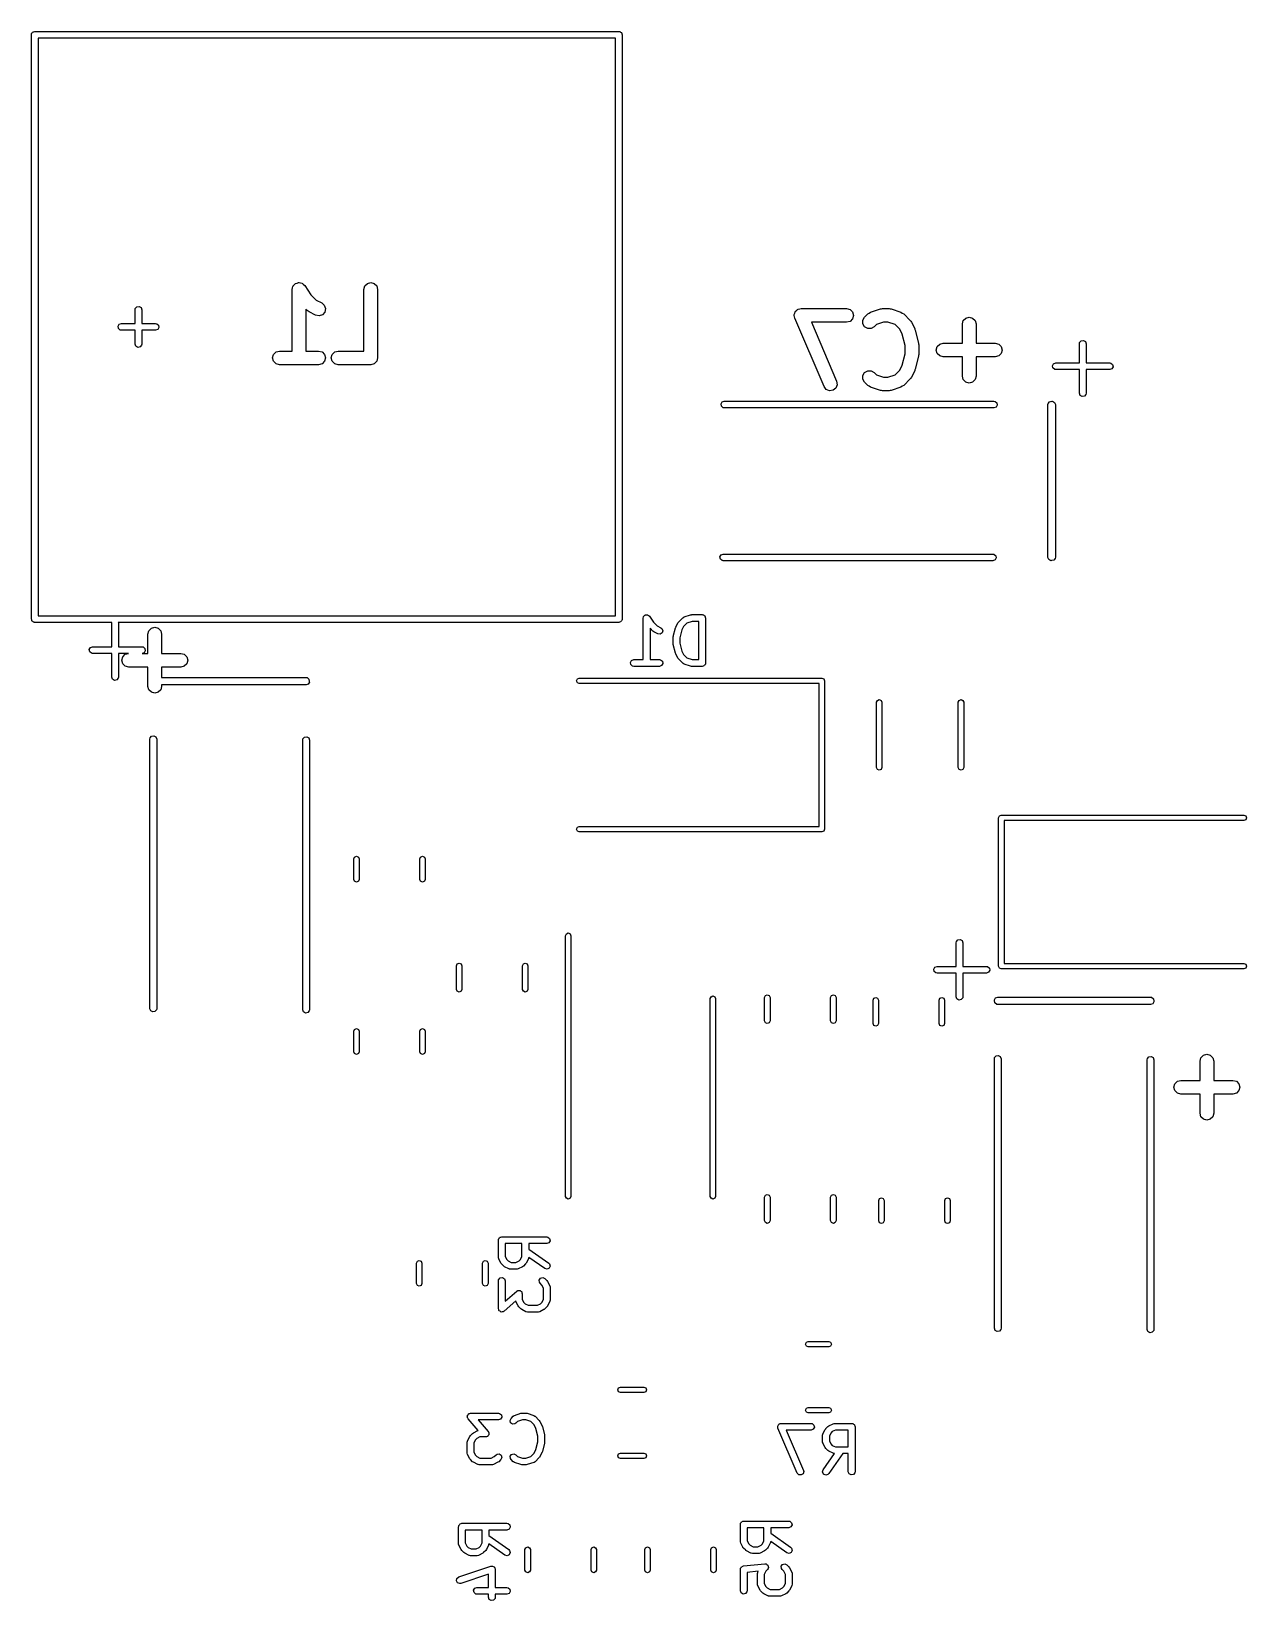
# Model space of a CAD drawing. Extents: x 0.42 to 1.48, y 0.16 to 1.54.
import ezdxf

# ---------------------------------------------------------------- set-up
doc = ezdxf.new("R2010")
doc.units = 0
doc.header["$MEASUREMENT"] = 0
doc.layers.add('BLACK', color=7, linetype='CONTINUOUS')

msp = doc.modelspace()

# ---------------------------------------------------------------- linework, layer by layer
at = {"layer": 'BLACK', "linetype": 'CONTINUOUS'}
for p, q in [((0.416142, 1.53591), (0.416209, 1.53629)), ((0.416142, 1.02409), (0.416142, 1.53591)), ((0.416187, 1.53642), (0.416252, 1.53653)), ((0.416209, 1.53629), (0.416187, 1.53642)), ((0.416252, 1.53653), (0.41632, 1.53692)), ((0.41632, 1.53692), (0.416813, 1.5375)), ((0.416813, 1.5375), (0.417196, 1.53817)), ((0.417196, 1.53817), (0.417447, 1.53826)), ((0.417447, 1.53826), (0.417618, 1.53846)), ((0.417618, 1.53846), (0.418374, 1.5386)), ((0.418374, 1.5386), (0.419094, 1.53886)), ((0.419094, 1.53886), (0.930906, 1.53886)), ((0.422047, 1.53295), (0.422047, 1.02705)), ((0.927953, 1.53295), (0.422047, 1.53295)), ((0.927953, 1.02705), (0.927953, 1.53295)), ((0.930906, 1.53886), (0.931289, 1.53879)), ((0.931289, 1.53879), (0.931418, 1.53881)), ((0.931418, 1.53881), (0.931532, 1.53875)), ((0.931532, 1.53875), (0.931915, 1.53868)), ((0.931915, 1.53868), (0.932503, 1.53819)), ((0.932503, 1.53819), (0.933167, 1.5378)), ((0.933167, 1.5378), (0.933259, 1.53755)), ((0.933259, 1.53755), (0.933463, 1.53738)), ((0.933463, 1.53738), (0.933596, 1.53663)), ((0.933596, 1.53663), (0.933858, 1.53591)), ((0.933858, 1.53591), (0.933858, 1.02409)), ((0.644714, 1.31286), (0.645068, 1.31418)), ((0.644714, 1.25886), (0.644714, 1.31286)), ((0.645068, 1.31418), (0.645336, 1.31552)), ((0.645336, 1.31552), (0.645467, 1.31567)), ((0.645467, 1.31567), (0.645518, 1.31586)), ((0.645518, 1.31586), (0.646484, 1.31682)), ((0.646484, 1.31682), (0.647386, 1.31785)), ((0.647386, 1.31785), (0.647574, 1.31791)), ((0.647574, 1.31791), (0.647714, 1.31805)), ((0.647714, 1.31805), (0.649034, 1.31841)), ((0.649034, 1.31841), (0.650328, 1.31884)), ((0.650328, 1.31884), (0.650523, 1.31881)), ((0.650523, 1.31881), (0.650714, 1.31886)), ((0.650714, 1.31886), (0.652034, 1.3185)), ((0.652034, 1.3185), (0.653374, 1.31824)), ((0.653374, 1.31824), (0.653523, 1.3181)), ((0.653523, 1.3181), (0.653714, 1.31805)), ((0.653714, 1.31805), (0.65468, 1.31709)), ((0.65468, 1.31709), (0.655707, 1.31619)), ((0.655707, 1.31619), (0.661091, 1.30811)), ((0.661091, 1.30811), (0.665697, 1.3035)), ((0.707571, 1.31286), (0.708375, 1.31586)), ((0.707571, 1.25886), (0.707571, 1.31286)), ((0.708375, 1.31586), (0.710571, 1.31805)), ((0.710571, 1.31805), (0.713571, 1.31886)), ((0.713571, 1.31886), (0.716571, 1.31805)), ((0.716571, 1.31805), (0.718768, 1.31586)), ((0.718768, 1.31586), (0.719571, 1.31286)), ((0.719571, 1.31286), (0.719571, 1.25286)), ((0.507047, 1.295), (0.507225, 1.29601)), ((0.507047, 1.28295), (0.507047, 1.295)), ((0.507225, 1.29601), (0.508524, 1.29756)), ((0.508524, 1.29756), (0.510513, 1.29791)), ((0.510513, 1.29791), (0.512262, 1.2969)), ((0.512262, 1.2969), (0.512953, 1.295)), ((0.512953, 1.295), (0.512953, 1.28295)), ((0.6579, 1.29433), (0.656714, 1.29551)), ((0.656714, 1.29551), (0.656714, 1.25886)), ((0.658737, 1.29385), (0.6579, 1.29433)), ((0.65946, 1.2932), (0.658737, 1.29385)), ((0.665174, 1.29035), (0.65946, 1.2932)), ((0.665697, 1.3035), (0.67054, 1.30108)), ((0.67054, 1.30108), (0.672864, 1.29902)), ((0.673224, 1.29303), (0.671163, 1.29071)), ((0.672864, 1.29902), (0.673846, 1.29607)), ((0.673846, 1.29607), (0.673224, 1.29303)), ((1.08509, 1.29189), (1.0854, 1.29306)), ((1.0854, 1.29306), (1.08566, 1.29332)), ((1.08566, 1.29332), (1.0858, 1.29366)), ((1.0858, 1.29366), (1.08675, 1.2944)), ((1.08675, 1.2944), (1.0876, 1.29526)), ((1.0876, 1.29526), (1.08795, 1.29535)), ((1.08795, 1.29535), (1.08824, 1.29558)), ((1.08824, 1.29558), (1.08943, 1.29575)), ((1.08943, 1.29575), (1.0906, 1.29606)), ((1.0906, 1.29606), (1.1306, 1.29606)), ((1.1306, 1.29606), (1.1336, 1.29526)), ((1.1336, 1.29526), (1.1358, 1.29306)), ((1.1358, 1.29306), (1.1366, 1.29006)), ((1.14921, 1.29145), (1.15041, 1.29214)), ((1.15041, 1.29214), (1.15156, 1.2929)), ((1.15156, 1.2929), (1.16013, 1.29575)), ((1.16013, 1.29575), (1.1611, 1.29581)), ((1.1611, 1.29581), (1.16203, 1.29606)), ((1.16203, 1.29606), (1.16774, 1.29606)), ((1.16774, 1.29606), (1.16868, 1.29581)), ((1.16868, 1.29581), (1.16964, 1.29575)), ((1.16964, 1.29575), (1.17821, 1.2929)), ((1.17821, 1.2929), (1.17936, 1.29214)), ((1.17936, 1.29214), (1.18056, 1.29145)), ((0.492092, 1.28051), (0.493102, 1.28226)), ((0.492443, 1.27852), (0.492092, 1.28051)), ((0.49399, 1.27723), (0.492443, 1.27852)), ((0.493102, 1.28226), (0.495, 1.28295)), ((0.495, 1.28295), (0.507047, 1.28295)), ((0.512953, 1.28295), (0.525, 1.28295)), ((0.525, 1.28295), (0.52601, 1.28277)), ((0.52601, 1.28277), (0.527557, 1.28148)), ((0.527908, 1.27949), (0.526898, 1.27774)), ((0.527557, 1.28148), (0.527908, 1.27949)), ((0.668217, 1.28973), (0.665174, 1.29035)), ((0.671163, 1.29071), (0.668217, 1.28973)), ((1.0846, 1.29006), (1.08469, 1.29041)), ((1.08491, 1.28889), (1.0846, 1.29006)), ((1.08464, 1.29077), (1.08509, 1.29189)), ((1.08469, 1.29041), (1.08464, 1.29077)), ((1.08509, 1.2877), (1.08491, 1.28889)), ((1.1108, 1.2277), (1.08509, 1.2877)), ((1.1306, 1.28406), (1.0997, 1.28406)), ((1.0997, 1.28406), (1.12183, 1.23243)), ((1.1336, 1.28487), (1.1306, 1.28406)), ((1.1358, 1.28706), (1.1336, 1.28487)), ((1.1366, 1.29006), (1.1358, 1.28706)), ((1.1448, 1.2859), (1.14636, 1.28859)), ((1.1448, 1.28279), (1.1448, 1.2859)), ((1.14636, 1.2801), (1.1448, 1.28279)), ((1.14636, 1.28859), (1.14921, 1.29145)), ((1.14905, 1.27855), (1.14636, 1.2801)), ((1.15215, 1.27855), (1.14905, 1.27855)), ((1.15484, 1.2801), (1.15215, 1.27855)), ((1.1567, 1.28196), (1.15484, 1.2801)), ((1.163, 1.28406), (1.1567, 1.28196)), ((1.16677, 1.28406), (1.163, 1.28406)), ((1.17307, 1.28196), (1.16677, 1.28406)), ((1.1771, 1.27794), (1.17307, 1.28196)), ((1.18056, 1.29145), (1.18627, 1.28573)), ((1.18627, 1.28573), (1.18675, 1.2849)), ((1.18675, 1.2849), (1.1874, 1.28417)), ((1.1874, 1.28417), (1.19025, 1.27846)), ((1.19025, 1.27846), (1.19039, 1.27781)), ((1.232, 1.28257), (1.2328, 1.28557)), ((1.232, 1.26571), (1.232, 1.28257)), ((1.2328, 1.28557), (1.235, 1.28777)), ((1.235, 1.28777), (1.238, 1.28857)), ((1.238, 1.28857), (1.241, 1.28777)), ((1.241, 1.28777), (1.2432, 1.28557)), ((1.2432, 1.28557), (1.244, 1.28257)), ((1.244, 1.28257), (1.244, 1.26571)), ((0.495, 1.27705), (0.49399, 1.27723)), ((0.507047, 1.27705), (0.495, 1.27705)), ((0.507047, 1.265), (0.507047, 1.27705)), ((0.507738, 1.2631), (0.507047, 1.265)), ((0.512953, 1.265), (0.512775, 1.26399)), ((0.525, 1.27705), (0.512953, 1.27705)), ((0.512953, 1.27705), (0.512953, 1.265)), ((0.526898, 1.27774), (0.525, 1.27705)), ((1.17922, 1.27368), (1.1771, 1.27794)), ((1.18174, 1.26361), (1.17922, 1.27368)), ((1.19039, 1.27781), (1.19071, 1.27723)), ((1.19071, 1.27723), (1.19356, 1.2658)), ((1.19356, 1.2658), (1.19355, 1.26506)), ((1.19355, 1.26506), (1.19374, 1.26435)), ((1.20995, 1.26271), (1.21214, 1.26491)), ((1.21214, 1.26491), (1.21514, 1.26571)), ((1.21514, 1.26571), (1.232, 1.26571)), ((1.244, 1.26571), (1.26086, 1.26571)), ((1.26086, 1.26571), (1.26386, 1.26491)), ((1.26386, 1.26491), (1.26605, 1.26271)), ((1.33455, 1.2652), (1.33473, 1.26621)), ((1.33455, 1.24845), (1.33455, 1.2652)), ((1.33473, 1.26621), (1.33602, 1.26776)), ((1.33602, 1.26776), (1.33801, 1.26811)), ((1.33801, 1.26811), (1.33976, 1.2671)), ((1.33976, 1.2671), (1.34045, 1.2652)), ((1.34045, 1.2652), (1.34045, 1.24845)), ((0.509487, 1.26209), (0.507738, 1.2631)), ((0.511476, 1.26244), (0.509487, 1.26209)), ((0.512775, 1.26399), (0.511476, 1.26244)), ((0.627571, 1.25286), (0.628375, 1.25586)), ((0.628375, 1.24986), (0.627571, 1.25286)), ((0.628375, 1.25586), (0.630571, 1.25805)), ((0.630571, 1.25805), (0.633571, 1.25886)), ((0.633571, 1.25886), (0.644714, 1.25886)), ((0.656714, 1.25886), (0.667857, 1.25886)), ((0.667857, 1.25886), (0.670857, 1.25805)), ((0.670857, 1.25805), (0.673053, 1.25586)), ((0.673053, 1.25586), (0.673857, 1.25286)), ((0.673857, 1.25286), (0.673053, 1.24986)), ((0.679, 1.25286), (0.679804, 1.25586)), ((0.679804, 1.24986), (0.679, 1.25286)), ((0.679804, 1.25586), (0.682, 1.25805)), ((0.682, 1.25805), (0.685, 1.25886)), ((0.685, 1.25886), (0.707571, 1.25886)), ((0.719571, 1.25286), (0.718768, 1.24986)), ((1.17922, 1.24644), (1.18174, 1.25651)), ((1.18174, 1.25651), (1.18174, 1.26361)), ((1.19356, 1.25432), (1.19071, 1.24289)), ((1.19374, 1.25578), (1.19355, 1.25506)), ((1.19355, 1.25506), (1.19356, 1.25432)), ((1.19374, 1.26435), (1.19374, 1.25578)), ((1.20914, 1.25971), (1.20995, 1.26271)), ((1.20995, 1.25671), (1.20914, 1.25971)), ((1.21214, 1.25452), (1.20995, 1.25671)), ((1.21514, 1.25371), (1.21214, 1.25452)), ((1.232, 1.25371), (1.21514, 1.25371)), ((1.232, 1.23686), (1.232, 1.25371)), ((1.26086, 1.25371), (1.244, 1.25371)), ((1.244, 1.25371), (1.244, 1.23686)), ((1.26386, 1.25452), (1.26086, 1.25371)), ((1.26605, 1.25671), (1.26386, 1.25452)), ((1.26605, 1.26271), (1.26686, 1.25971)), ((1.26686, 1.25971), (1.26605, 1.25671)), ((0.630571, 1.24766), (0.628375, 1.24986)), ((0.633571, 1.24686), (0.630571, 1.24766)), ((0.667857, 1.24686), (0.633571, 1.24686)), ((0.670857, 1.24766), (0.667857, 1.24686)), ((0.673053, 1.24986), (0.670857, 1.24766)), ((0.682, 1.24766), (0.679804, 1.24986)), ((0.685, 1.24686), (0.682, 1.24766)), ((0.713571, 1.24686), (0.685, 1.24686)), ((0.716571, 1.24766), (0.713571, 1.24686)), ((0.718768, 1.24986), (0.716571, 1.24766)), ((1.1448, 1.23733), (1.14636, 1.24002)), ((1.1448, 1.23422), (1.1448, 1.23733)), ((1.14636, 1.24002), (1.14905, 1.24157)), ((1.14905, 1.24157), (1.15215, 1.24157)), ((1.15215, 1.24157), (1.15484, 1.24002)), ((1.15484, 1.24002), (1.1567, 1.23816)), ((1.1567, 1.23816), (1.163, 1.23606)), ((1.16677, 1.23606), (1.17307, 1.23816)), ((1.17307, 1.23816), (1.1771, 1.24219)), ((1.1771, 1.24219), (1.17922, 1.24644)), ((1.19025, 1.24166), (1.1874, 1.23595)), ((1.19039, 1.24231), (1.19025, 1.24166)), ((1.19071, 1.24289), (1.19039, 1.24231)), ((1.31099, 1.24601), (1.312, 1.24776)), ((1.31134, 1.24402), (1.31099, 1.24601)), ((1.31289, 1.24273), (1.31134, 1.24402)), ((1.312, 1.24776), (1.3139, 1.24845)), ((1.3139, 1.24255), (1.31289, 1.24273)), ((1.3139, 1.24845), (1.33455, 1.24845)), ((1.33455, 1.24255), (1.3139, 1.24255)), ((1.33455, 1.2219), (1.33455, 1.24255)), ((1.34045, 1.24845), (1.3611, 1.24845)), ((1.3611, 1.24255), (1.34045, 1.24255)), ((1.34045, 1.24255), (1.34045, 1.2219)), ((1.3611, 1.24845), (1.36211, 1.24827)), ((1.363, 1.24324), (1.3611, 1.24255)), ((1.36211, 1.24827), (1.36366, 1.24698)), ((1.36401, 1.24499), (1.363, 1.24324)), ((1.36366, 1.24698), (1.36401, 1.24499)), ((1.11272, 1.22526), (1.1108, 1.2277)), ((1.1156, 1.2241), (1.11272, 1.22526)), ((1.11868, 1.22455), (1.1156, 1.2241)), ((1.12112, 1.22647), (1.11868, 1.22455)), ((1.12227, 1.22935), (1.12112, 1.22647)), ((1.12183, 1.23243), (1.12227, 1.22935)), ((1.14636, 1.23153), (1.1448, 1.23422)), ((1.14921, 1.22868), (1.14636, 1.23153)), ((1.15041, 1.22799), (1.14921, 1.22868)), ((1.15156, 1.22723), (1.15041, 1.22799)), ((1.16013, 1.22437), (1.15156, 1.22723)), ((1.1611, 1.22431), (1.16013, 1.22437)), ((1.16203, 1.22406), (1.1611, 1.22431)), ((1.16774, 1.22406), (1.16203, 1.22406)), ((1.163, 1.23606), (1.16677, 1.23606)), ((1.16868, 1.22431), (1.16774, 1.22406)), ((1.16964, 1.22437), (1.16868, 1.22431)), ((1.17821, 1.22723), (1.16964, 1.22437)), ((1.17936, 1.22799), (1.17821, 1.22723)), ((1.18056, 1.22868), (1.17936, 1.22799)), ((1.18627, 1.23439), (1.18056, 1.22868)), ((1.18675, 1.23523), (1.18627, 1.23439)), ((1.1874, 1.23595), (1.18675, 1.23523)), ((1.2328, 1.23386), (1.232, 1.23686)), ((1.235, 1.23166), (1.2328, 1.23386)), ((1.238, 1.23086), (1.235, 1.23166)), ((1.241, 1.23166), (1.238, 1.23086)), ((1.2432, 1.23386), (1.241, 1.23166)), ((1.244, 1.23686), (1.2432, 1.23386)), ((1.02049, 1.21251), (1.0215, 1.21426)), ((1.02084, 1.21052), (1.02049, 1.21251)), ((1.02239, 1.20923), (1.02084, 1.21052)), ((1.0215, 1.21426), (1.0234, 1.21495)), ((1.0234, 1.21495), (1.2596, 1.21495)), ((1.2596, 1.21495), (1.26061, 1.21477)), ((1.2615, 1.20974), (1.2596, 1.20905)), ((1.26061, 1.21477), (1.26216, 1.21348)), ((1.26251, 1.21149), (1.2615, 1.20974)), ((1.26216, 1.21348), (1.26251, 1.21149)), ((1.30695, 1.2119), (1.30713, 1.21291)), ((1.30695, 1.0781), (1.30695, 1.2119)), ((1.30713, 1.21291), (1.30842, 1.21446)), ((1.30842, 1.21446), (1.31041, 1.21481)), ((1.31041, 1.21481), (1.31044, 1.21479)), ((1.31044, 1.21479), (1.31111, 1.21491)), ((1.31111, 1.21491), (1.31286, 1.2139)), ((1.31286, 1.2139), (1.31355, 1.212)), ((1.31355, 1.212), (1.31355, 1.0782)), ((1.33524, 1.22), (1.33455, 1.2219)), ((1.33699, 1.21899), (1.33524, 1.22)), ((1.33898, 1.21934), (1.33699, 1.21899)), ((1.34027, 1.22089), (1.33898, 1.21934)), ((1.34045, 1.2219), (1.34027, 1.22089)), ((1.0234, 1.20905), (1.02239, 1.20923)), ((1.2596, 1.20905), (1.0234, 1.20905)), ((1.01959, 1.07861), (1.0206, 1.08036)), ((1.01994, 1.07662), (1.01959, 1.07861)), ((1.02149, 1.07533), (1.01994, 1.07662)), ((1.0206, 1.08036), (1.0225, 1.08105)), ((1.0225, 1.07515), (1.02149, 1.07533)), ((1.0225, 1.08105), (1.2587, 1.08105)), ((1.2587, 1.07515), (1.0225, 1.07515)), ((1.2587, 1.08105), (1.25971, 1.08087)), ((1.2606, 1.07584), (1.2587, 1.07515)), ((1.25971, 1.08087), (1.26126, 1.07958)), ((1.26161, 1.07759), (1.2606, 1.07584)), ((1.26126, 1.07958), (1.26161, 1.07759)), ((1.30764, 1.0762), (1.30695, 1.0781)), ((1.30939, 1.07519), (1.30764, 1.0762)), ((1.31006, 1.07531), (1.30939, 1.07519)), ((1.31009, 1.07529), (1.31006, 1.07531)), ((1.31208, 1.07564), (1.31009, 1.07529)), ((1.31337, 1.07719), (1.31208, 1.07564)), ((1.31355, 1.0782), (1.31337, 1.07719)), ((0.416404, 1.02337), (0.416142, 1.02409)), ((0.416537, 1.02262), (0.416404, 1.02337)), ((0.416741, 1.02245), (0.416537, 1.02262)), ((0.416833, 1.0222), (0.416741, 1.02245)), ((0.417497, 1.02181), (0.416833, 1.0222)), ((0.418085, 1.02132), (0.417497, 1.02181)), ((0.418468, 1.02125), (0.418085, 1.02132)), ((0.418582, 1.02119), (0.418468, 1.02125)), ((0.418711, 1.02121), (0.418582, 1.02119)), ((0.419094, 1.02114), (0.418711, 1.02121)), ((0.48666, 1.02114), (0.419094, 1.02114)), ((0.422047, 1.02705), (0.927953, 1.02705)), ((0.486547, 1.0205), (0.48666, 1.02114)), ((0.486547, 0.999853), (0.486547, 1.0205)), ((0.930906, 1.02114), (0.492219, 1.02114)), ((0.492219, 1.02114), (0.492453, 1.0205)), ((0.492453, 1.0205), (0.492453, 0.999853)), ((0.931626, 1.0214), (0.930906, 1.02114)), ((0.932382, 1.02154), (0.931626, 1.0214)), ((0.932553, 1.02174), (0.932382, 1.02154)), ((0.932804, 1.02183), (0.932553, 1.02174)), ((0.933187, 1.0225), (0.932804, 1.02183)), ((0.93368, 1.02308), (0.933187, 1.0225)), ((0.933748, 1.02347), (0.93368, 1.02308)), ((0.933813, 1.02358), (0.933748, 1.02347)), ((0.933858, 1.02409), (0.933791, 1.02371)), ((0.933791, 1.02371), (0.933813, 1.02358)), ((0.952362, 1.02499), (0.95254, 1.02599)), ((0.952362, 0.988568), (0.952362, 1.02499)), ((0.95254, 1.02599), (0.952649, 1.02612)), ((0.952649, 1.02612), (0.952668, 1.02629)), ((0.952668, 1.02629), (0.953288, 1.02689)), ((0.953288, 1.02689), (0.953839, 1.02754)), ((0.953839, 1.02754), (0.954006, 1.02757)), ((0.954006, 1.02757), (0.954129, 1.02769)), ((0.954129, 1.02769), (0.954984, 1.02774)), ((0.954984, 1.02774), (0.955828, 1.02789)), ((0.955828, 1.02789), (0.955975, 1.02781)), ((0.955975, 1.02781), (0.956144, 1.02782)), ((0.956144, 1.02782), (0.956835, 1.02731)), ((0.956835, 1.02731), (0.957577, 1.02688)), ((0.957577, 1.02688), (0.957635, 1.02672)), ((0.957635, 1.02672), (0.957772, 1.02662)), ((0.957772, 1.02662), (0.961359, 1.02124)), ((0.961359, 1.02124), (0.964563, 1.01804)), ((0.964563, 1.01804), (0.967884, 1.01638)), ((0.980795, 1.01693), (0.98267, 1.02068)), ((0.98267, 1.02068), (0.983196, 1.02139)), ((0.983196, 1.02139), (0.983223, 1.02145)), ((0.983223, 1.02145), (0.986973, 1.0252)), ((0.987738, 1.01761), (0.986222, 1.01458)), ((0.986973, 1.0252), (0.987813, 1.02579)), ((0.990656, 1.02053), (0.987738, 1.01761)), ((0.987813, 1.02579), (0.987989, 1.0258)), ((0.987989, 1.0258), (0.988127, 1.02591)), ((0.988127, 1.02591), (0.993751, 1.02779)), ((0.995164, 1.02203), (0.990656, 1.02053)), ((0.993751, 1.02779), (0.994624, 1.02792)), ((0.994624, 1.02792), (0.994685, 1.02794)), ((0.994685, 1.02794), (1.00406, 1.02794)), ((1.00111, 1.02203), (0.995164, 1.02203)), ((1.00111, 0.988568), (1.00111, 1.02203)), ((1.00406, 1.02794), (1.00444, 1.02787)), ((1.00444, 1.02787), (1.00457, 1.02789)), ((1.00457, 1.02789), (1.00469, 1.02783)), ((1.00469, 1.02783), (1.00507, 1.02776)), ((1.00507, 1.02776), (1.00566, 1.02727)), ((1.00566, 1.02727), (1.00632, 1.02688)), ((1.00632, 1.02688), (1.00641, 1.02663)), ((1.00641, 1.02663), (1.00662, 1.02646)), ((1.00662, 1.02646), (1.00675, 1.02571)), ((1.00675, 1.02571), (1.00701, 1.02499)), ((1.00701, 1.02499), (1.00701, 0.985615)), ((0.518286, 1.01086), (0.51909, 1.01386)), ((0.518286, 0.994), (0.518286, 1.01086)), ((0.51909, 1.01386), (0.521286, 1.01605)), ((0.521286, 1.01605), (0.524286, 1.01686)), ((0.524286, 1.01686), (0.527286, 1.01605)), ((0.527286, 1.01605), (0.529482, 1.01386)), ((0.529482, 1.01386), (0.530286, 1.01086)), ((0.530286, 1.01086), (0.530286, 0.994)), ((0.960726, 1.01352), (0.958268, 1.01598)), ((0.958268, 1.01598), (0.958268, 0.988568)), ((0.960784, 1.0135), (0.960726, 1.01352)), ((0.961494, 1.01297), (0.960784, 1.0135)), ((0.965243, 1.0111), (0.961494, 1.01297)), ((0.96725, 1.01086), (0.965243, 1.0111)), ((0.968935, 1.01198), (0.96725, 1.01086)), ((0.967884, 1.01638), (0.968708, 1.01577)), ((0.968708, 1.01577), (0.969511, 1.01391)), ((0.969511, 1.01391), (0.968935, 1.01198)), ((0.978609, 1.00811), (0.978711, 1.00869)), ((0.978609, 1.00249), (0.978609, 1.00811)), ((0.978697, 1.00883), (0.980572, 1.01633)), ((0.978711, 1.00869), (0.978697, 1.00883)), ((0.980572, 1.01633), (0.980779, 1.01679)), ((0.980779, 1.01679), (0.980795, 1.01693)), ((0.986222, 1.01458), (0.984514, 1.00775)), ((0.984514, 1.00775), (0.984514, 1.00285)), ((0.466892, 0.997413), (0.467902, 0.999162)), ((0.467243, 0.995424), (0.466892, 0.997413)), ((0.46879, 0.994125), (0.467243, 0.995424)), ((0.467902, 0.999162), (0.4698, 0.999853)), ((0.4698, 0.993947), (0.46879, 0.994125)), ((0.4698, 0.999853), (0.486547, 0.999853)), ((0.486547, 0.993947), (0.4698, 0.993947)), ((0.486547, 0.9733), (0.486547, 0.993947)), ((0.492453, 0.999853), (0.5131, 0.999853)), ((0.501232, 0.993947), (0.492453, 0.993947)), ((0.492453, 0.993947), (0.492453, 0.9733)), ((0.495429, 0.988), (0.496232, 0.991)), ((0.496232, 0.991), (0.498429, 0.993196)), ((0.498429, 0.993196), (0.501232, 0.993947)), ((0.5131, 0.999853), (0.51411, 0.999675)), ((0.514998, 0.994638), (0.513245, 0.994)), ((0.513245, 0.994), (0.518286, 0.994)), ((0.51411, 0.999675), (0.515657, 0.998376)), ((0.516008, 0.996387), (0.514998, 0.994638)), ((0.515657, 0.998376), (0.516008, 0.996387)), ((0.530286, 0.994), (0.547143, 0.994)), ((0.547143, 0.994), (0.550143, 0.993196)), ((0.550143, 0.993196), (0.552339, 0.991)), ((0.552339, 0.991), (0.553143, 0.988)), ((0.978656, 1.00236), (0.978609, 1.00249)), ((0.978697, 1.00177), (0.978656, 1.00236)), ((0.980572, 0.994273), (0.978697, 1.00177)), ((0.98065, 0.994157), (0.980572, 0.994273)), ((0.980795, 0.993668), (0.98065, 0.994157)), ((0.98267, 0.989919), (0.980795, 0.993668)), ((0.982717, 0.989874), (0.98267, 0.989919)), ((0.983223, 0.989151), (0.982717, 0.989874)), ((0.984514, 1.00285), (0.986222, 0.996019)), ((0.986222, 0.996019), (0.987738, 0.992988)), ((0.987738, 0.992988), (0.990656, 0.99007)), ((0.990656, 0.99007), (0.995164, 0.988568)), ((0.496232, 0.985), (0.495429, 0.988)), ((0.498429, 0.982804), (0.496232, 0.985)), ((0.501429, 0.982), (0.498429, 0.982804)), ((0.518286, 0.982), (0.501429, 0.982)), ((0.518286, 0.965143), (0.518286, 0.982)), ((0.547143, 0.982), (0.530286, 0.982)), ((0.530286, 0.982), (0.530286, 0.972953)), ((0.550143, 0.982804), (0.547143, 0.982)), ((0.552339, 0.985), (0.550143, 0.982804)), ((0.553143, 0.988), (0.552339, 0.985)), ((0.941158, 0.986128), (0.942168, 0.987877)), ((0.941509, 0.984139), (0.941158, 0.986128)), ((0.943056, 0.98284), (0.941509, 0.984139)), ((0.942168, 0.987877), (0.944066, 0.988568)), ((0.944066, 0.982662), (0.943056, 0.98284)), ((0.944066, 0.988568), (0.952362, 0.988568)), ((0.966564, 0.982662), (0.944066, 0.982662)), ((0.958268, 0.988568), (0.966564, 0.988568)), ((0.966564, 0.988568), (0.967573, 0.98839)), ((0.968462, 0.983353), (0.966564, 0.982662)), ((0.967573, 0.98839), (0.969121, 0.987091)), ((0.969471, 0.985102), (0.968462, 0.983353)), ((0.969121, 0.987091), (0.969471, 0.985102)), ((0.986973, 0.985402), (0.983223, 0.989151)), ((0.987133, 0.985327), (0.986973, 0.985402)), ((0.987225, 0.985177), (0.987133, 0.985327)), ((0.988127, 0.984688), (0.987225, 0.985177)), ((0.993751, 0.982814), (0.988127, 0.984688)), ((0.993816, 0.982815), (0.993751, 0.982814)), ((0.994685, 0.982662), (0.993816, 0.982815)), ((1.00406, 0.982662), (0.994685, 0.982662)), ((0.995164, 0.988568), (1.00111, 0.988568)), ((1.00478, 0.982925), (1.00406, 0.982662)), ((1.00554, 0.983058), (1.00478, 0.982925)), ((1.00571, 0.983262), (1.00554, 0.983058)), ((1.00596, 0.983353), (1.00571, 0.983262)), ((1.00634, 0.984017), (1.00596, 0.983353)), ((1.00683, 0.984605), (1.00634, 0.984017)), ((1.0069, 0.984989), (1.00683, 0.984605)), ((1.00697, 0.985102), (1.0069, 0.984989)), ((1.00701, 0.985615), (1.00694, 0.985231)), ((1.00694, 0.985231), (1.00697, 0.985102)), ((0.487238, 0.971402), (0.486547, 0.9733)), ((0.488987, 0.970392), (0.487238, 0.971402)), ((0.490976, 0.970743), (0.488987, 0.970392)), ((0.492275, 0.97229), (0.490976, 0.970743)), ((0.492453, 0.9733), (0.492275, 0.97229)), ((0.51909, 0.962143), (0.518286, 0.965143)), ((0.530286, 0.965143), (0.529482, 0.962143)), ((0.530286, 0.972953), (0.6568, 0.972953)), ((0.6569, 0.966347), (0.530286, 0.966347)), ((0.530286, 0.966347), (0.530286, 0.965143)), ((0.6568, 0.972953), (0.65781, 0.972775)), ((0.658798, 0.967038), (0.6569, 0.966347)), ((0.65781, 0.972775), (0.659357, 0.971476)), ((0.659808, 0.968787), (0.658798, 0.967038)), ((0.659357, 0.971476), (0.659708, 0.969487)), ((0.659708, 0.969487), (0.65969, 0.969456)), ((0.65969, 0.969456), (0.659808, 0.968787)), ((0.893898, 0.969961), (0.89459, 0.971631)), ((0.89459, 0.96829), (0.893898, 0.969961)), ((0.89459, 0.971631), (0.89626, 0.972323)), ((0.89626, 0.967598), (0.89459, 0.96829)), ((0.89626, 0.972323), (1.10886, 0.972323)), ((1.1065, 0.967598), (0.89626, 0.967598)), ((1.1065, 0.842402), (1.1065, 0.967598)), ((1.10886, 0.972323), (1.11053, 0.971631)), ((1.11053, 0.971631), (1.11122, 0.969961)), ((1.11122, 0.969961), (1.11122, 0.840039)), ((0.521286, 0.959947), (0.51909, 0.962143)), ((0.524286, 0.959143), (0.521286, 0.959947)), ((0.527286, 0.959947), (0.524286, 0.959143)), ((0.529482, 0.962143), (0.527286, 0.959947)), ((1.15681, 0.951203), (1.1575, 0.952874)), ((1.15681, 0.893954), (1.15681, 0.951203)), ((1.1575, 0.952874), (1.15917, 0.953566)), ((1.15917, 0.953566), (1.16084, 0.952874)), ((1.16084, 0.952874), (1.16154, 0.951203)), ((1.16154, 0.951203), (1.16154, 0.893954)), ((1.22846, 0.951203), (1.22916, 0.952874)), ((1.22846, 0.893954), (1.22846, 0.951203)), ((1.22916, 0.952874), (1.23083, 0.953566)), ((1.23083, 0.953566), (1.2325, 0.952874)), ((1.2325, 0.952874), (1.23319, 0.951203)), ((1.23319, 0.951203), (1.23319, 0.893954)), ((0.520225, 0.92001), (0.521524, 0.921557)), ((0.521524, 0.921557), (0.523513, 0.921908)), ((0.523513, 0.921908), (0.525262, 0.920898)), ((0.655424, 0.920657), (0.657413, 0.921008)), ((0.657413, 0.921008), (0.659162, 0.919998)), ((0.520047, 0.919), (0.520225, 0.92001)), ((0.520047, 0.6828), (0.520047, 0.919)), ((0.525262, 0.920898), (0.525953, 0.919)), ((0.525953, 0.919), (0.525953, 0.6828)), ((0.653947, 0.9181), (0.654125, 0.91911)), ((0.653947, 0.6819), (0.653947, 0.9181)), ((0.654125, 0.91911), (0.655424, 0.920657)), ((0.659162, 0.919998), (0.659853, 0.9181)), ((0.659853, 0.9181), (0.659853, 0.6819)), ((1.1575, 0.892284), (1.15681, 0.893954)), ((1.16154, 0.893954), (1.16084, 0.892284)), ((1.22916, 0.892284), (1.22846, 0.893954)), ((1.23319, 0.893954), (1.2325, 0.892284)), ((1.15917, 0.891592), (1.1575, 0.892284)), ((1.16084, 0.892284), (1.15917, 0.891592)), ((1.23083, 0.891592), (1.22916, 0.892284)), ((1.2325, 0.892284), (1.23083, 0.891592)), ((1.26447, 0.851631), (1.26614, 0.852323)), ((1.26614, 0.852323), (1.47874, 0.852323)), ((1.47874, 0.852323), (1.48041, 0.851631)), ((0.893898, 0.840039), (0.89459, 0.84171)), ((0.89459, 0.838369), (0.893898, 0.840039)), ((0.89459, 0.84171), (0.89626, 0.842402)), ((0.89626, 0.842402), (1.1065, 0.842402)), ((1.11122, 0.840039), (1.11053, 0.838369)), ((1.26378, 0.849961), (1.26447, 0.851631)), ((1.26378, 0.720039), (1.26378, 0.849961)), ((1.47874, 0.847598), (1.2685, 0.847598)), ((1.2685, 0.847598), (1.2685, 0.722402)), ((1.48041, 0.84829), (1.47874, 0.847598)), ((1.48041, 0.851631), (1.4811, 0.849961)), ((1.4811, 0.849961), (1.48041, 0.84829)), ((0.89626, 0.837677), (0.89459, 0.838369)), ((1.10886, 0.837677), (0.89626, 0.837677)), ((1.11053, 0.838369), (1.10886, 0.837677)), ((0.698701, 0.81394), (0.699393, 0.81561)), ((0.698701, 0.79606), (0.698701, 0.81394)), ((0.699393, 0.81561), (0.701063, 0.816302)), ((0.701063, 0.816302), (0.702733, 0.81561)), ((0.702733, 0.81561), (0.703425, 0.81394)), ((0.703425, 0.81394), (0.703425, 0.79606)), ((0.756575, 0.81394), (0.757267, 0.81561)), ((0.756575, 0.79606), (0.756575, 0.81394)), ((0.757267, 0.81561), (0.758937, 0.816302)), ((0.758937, 0.816302), (0.760607, 0.81561)), ((0.760607, 0.81561), (0.761299, 0.81394)), ((0.761299, 0.81394), (0.761299, 0.79606)), ((0.699393, 0.79439), (0.698701, 0.79606)), ((0.701063, 0.793698), (0.699393, 0.79439)), ((0.702733, 0.79439), (0.701063, 0.793698)), ((0.703425, 0.79606), (0.702733, 0.79439)), ((0.757267, 0.79439), (0.756575, 0.79606)), ((0.758937, 0.793698), (0.757267, 0.79439)), ((0.760607, 0.79439), (0.758937, 0.793698)), ((0.761299, 0.79606), (0.760607, 0.79439)), ((0.884252, 0.746732), (0.884944, 0.748403)), ((0.884252, 0.518386), (0.884252, 0.746732)), ((0.884944, 0.748403), (0.886614, 0.749094)), ((0.886614, 0.749094), (0.888284, 0.748403)), ((0.888284, 0.748403), (0.888976, 0.746732)), ((0.888976, 0.746732), (0.888976, 0.518386)), ((1.22673, 0.74151), (1.22802, 0.743057)), ((1.22802, 0.743057), (1.23001, 0.743408)), ((1.23001, 0.743408), (1.23176, 0.742398)), ((1.23176, 0.742398), (1.23245, 0.7405)), ((1.22655, 0.7405), (1.22673, 0.74151)), ((1.22655, 0.719853), (1.22655, 0.7405)), ((1.23245, 0.7405), (1.23245, 0.719853)), ((0.788701, 0.720286), (0.789393, 0.721956)), ((0.788701, 0.699714), (0.788701, 0.720286)), ((0.789393, 0.721956), (0.791063, 0.722648)), ((0.791063, 0.722648), (0.792733, 0.721956)), ((0.792733, 0.721956), (0.793425, 0.720286)), ((0.793425, 0.720286), (0.793425, 0.699714)), ((0.846575, 0.720286), (0.847267, 0.721956)), ((0.846575, 0.699714), (0.846575, 0.720286)), ((0.847267, 0.721956), (0.848937, 0.722648)), ((0.848937, 0.722648), (0.850607, 0.721956)), ((0.850607, 0.721956), (0.851299, 0.720286)), ((0.851299, 0.720286), (0.851299, 0.699714)), ((1.20689, 0.717413), (1.2079, 0.719162)), ((1.20724, 0.715424), (1.20689, 0.717413)), ((1.20879, 0.714125), (1.20724, 0.715424)), ((1.2079, 0.719162), (1.2098, 0.719853)), ((1.2098, 0.719853), (1.22655, 0.719853)), ((1.23245, 0.719853), (1.2531, 0.719853)), ((1.2531, 0.719853), (1.25411, 0.719675)), ((1.25411, 0.719675), (1.25566, 0.718376)), ((1.25601, 0.716387), (1.255, 0.714638)), ((1.25566, 0.718376), (1.25601, 0.716387)), ((1.26447, 0.718369), (1.26378, 0.720039)), ((1.26614, 0.717677), (1.26447, 0.718369)), ((1.47874, 0.717677), (1.26614, 0.717677)), ((1.2685, 0.722402), (1.47874, 0.722402)), ((1.47874, 0.722402), (1.48041, 0.72171)), ((1.48041, 0.718369), (1.47874, 0.717677)), ((1.48041, 0.72171), (1.4811, 0.720039)), ((1.4811, 0.720039), (1.48041, 0.718369)), ((1.2098, 0.713947), (1.20879, 0.714125)), ((1.22655, 0.713947), (1.2098, 0.713947)), ((1.22655, 0.6933), (1.22655, 0.713947)), ((1.2531, 0.713947), (1.23245, 0.713947)), ((1.23245, 0.713947), (1.23245, 0.6933)), ((1.255, 0.714638), (1.2531, 0.713947)), ((0.789393, 0.698044), (0.788701, 0.699714)), ((0.791063, 0.697352), (0.789393, 0.698044)), ((0.792733, 0.698044), (0.791063, 0.697352)), ((0.793425, 0.699714), (0.792733, 0.698044)), ((0.847267, 0.698044), (0.846575, 0.699714)), ((0.848937, 0.697352), (0.847267, 0.698044)), ((0.850607, 0.698044), (0.848937, 0.697352)), ((0.851299, 0.699714), (0.850607, 0.698044)), ((1.01102, 0.691614), (1.01172, 0.693284)), ((1.01102, 0.518386), (1.01102, 0.691614)), ((1.01172, 0.693284), (1.01339, 0.693976)), ((1.01339, 0.693976), (1.01506, 0.693284)), ((1.01506, 0.693284), (1.01575, 0.691614)), ((1.01575, 0.691614), (1.01575, 0.518386)), ((1.0587, 0.692687), (1.05939, 0.694357)), ((1.0587, 0.672116), (1.0587, 0.692687)), ((1.05939, 0.694357), (1.06106, 0.695049)), ((1.06106, 0.695049), (1.06273, 0.694357)), ((1.06273, 0.694357), (1.06343, 0.692687)), ((1.06343, 0.692687), (1.06343, 0.672116)), ((1.11657, 0.692687), (1.11727, 0.694357)), ((1.11657, 0.672116), (1.11657, 0.692687)), ((1.11727, 0.694357), (1.11894, 0.695049)), ((1.11894, 0.695049), (1.12061, 0.694357)), ((1.12061, 0.694357), (1.1213, 0.692687)), ((1.1213, 0.692687), (1.1213, 0.672116)), ((1.1537, 0.690286), (1.15439, 0.691956)), ((1.1537, 0.669714), (1.1537, 0.690286)), ((1.15439, 0.691956), (1.15606, 0.692648)), ((1.15606, 0.692648), (1.15773, 0.691956)), ((1.15773, 0.691956), (1.15843, 0.690286)), ((1.15843, 0.690286), (1.15843, 0.669714)), ((1.21157, 0.690286), (1.21227, 0.691956)), ((1.21157, 0.669714), (1.21157, 0.690286)), ((1.21227, 0.691956), (1.21394, 0.692648)), ((1.21394, 0.692648), (1.21561, 0.691956)), ((1.21561, 0.691956), (1.2163, 0.690286)), ((1.2163, 0.690286), (1.2163, 0.669714)), ((1.22724, 0.691402), (1.22655, 0.6933)), ((1.22899, 0.690392), (1.22724, 0.691402)), ((1.23098, 0.690743), (1.22899, 0.690392)), ((1.23227, 0.69229), (1.23098, 0.690743)), ((1.23245, 0.6933), (1.23227, 0.69229)), ((1.26009, 0.690513), (1.2611, 0.692262)), ((1.26021, 0.689844), (1.26009, 0.690513)), ((1.26019, 0.689813), (1.26021, 0.689844)), ((1.26054, 0.687824), (1.26019, 0.689813)), ((1.26209, 0.686525), (1.26054, 0.687824)), ((1.2611, 0.692262), (1.263, 0.692953)), ((1.263, 0.692953), (1.3968, 0.692953)), ((1.3968, 0.692953), (1.39781, 0.692775)), ((1.39781, 0.692775), (1.39936, 0.691476)), ((1.39981, 0.688787), (1.3988, 0.687038)), ((1.39936, 0.691476), (1.39971, 0.689487)), ((1.39971, 0.689487), (1.39969, 0.689456)), ((1.39969, 0.689456), (1.39981, 0.688787)), ((0.520738, 0.680902), (0.520047, 0.6828)), ((0.522487, 0.679892), (0.520738, 0.680902)), ((0.524476, 0.680243), (0.522487, 0.679892)), ((0.525775, 0.68179), (0.524476, 0.680243)), ((0.525953, 0.6828), (0.525775, 0.68179)), ((0.654638, 0.680002), (0.653947, 0.6819)), ((0.656387, 0.678992), (0.654638, 0.680002)), ((0.658376, 0.679343), (0.656387, 0.678992)), ((0.659675, 0.68089), (0.658376, 0.679343)), ((0.659853, 0.6819), (0.659675, 0.68089)), ((1.2631, 0.686347), (1.26209, 0.686525)), ((1.3969, 0.686347), (1.2631, 0.686347)), ((1.3988, 0.687038), (1.3969, 0.686347)), ((0.698701, 0.663014), (0.699393, 0.664685)), ((0.698701, 0.645135), (0.698701, 0.663014)), ((0.699393, 0.664685), (0.701063, 0.665377)), ((0.701063, 0.665377), (0.702733, 0.664685)), ((0.702733, 0.664685), (0.703425, 0.663014)), ((0.703425, 0.663014), (0.703425, 0.645135)), ((0.756575, 0.663014), (0.757267, 0.664685)), ((0.756575, 0.645135), (0.756575, 0.663014)), ((0.757267, 0.664685), (0.758937, 0.665377)), ((0.758937, 0.665377), (0.760607, 0.664685)), ((0.760607, 0.664685), (0.761299, 0.663014)), ((0.761299, 0.663014), (0.761299, 0.645135)), ((1.05939, 0.670446), (1.0587, 0.672116)), ((1.06106, 0.669754), (1.05939, 0.670446)), ((1.06273, 0.670446), (1.06106, 0.669754)), ((1.06343, 0.672116), (1.06273, 0.670446)), ((1.11727, 0.670446), (1.11657, 0.672116)), ((1.11894, 0.669754), (1.11727, 0.670446)), ((1.12061, 0.670446), (1.11894, 0.669754)), ((1.1213, 0.672116), (1.12061, 0.670446)), ((1.15439, 0.668044), (1.1537, 0.669714)), ((1.15606, 0.667352), (1.15439, 0.668044)), ((1.15773, 0.668044), (1.15606, 0.667352)), ((1.15843, 0.669714), (1.15773, 0.668044)), ((1.21227, 0.668044), (1.21157, 0.669714)), ((1.21394, 0.667352), (1.21227, 0.668044)), ((1.21561, 0.668044), (1.21394, 0.667352)), ((1.2163, 0.669714), (1.21561, 0.668044)), ((0.699393, 0.643465), (0.698701, 0.645135)), ((0.701063, 0.642773), (0.699393, 0.643465)), ((0.702733, 0.643465), (0.701063, 0.642773)), ((0.703425, 0.645135), (0.702733, 0.643465)), ((0.757267, 0.643465), (0.756575, 0.645135)), ((0.758937, 0.642773), (0.757267, 0.643465)), ((0.760607, 0.643465), (0.758937, 0.642773)), ((0.761299, 0.645135), (0.760607, 0.643465)), ((1.26005, 0.639), (1.26023, 0.64001)), ((1.26005, 0.4028), (1.26005, 0.639)), ((1.26023, 0.64001), (1.26152, 0.641557)), ((1.26152, 0.641557), (1.26351, 0.641908)), ((1.26351, 0.641908), (1.26526, 0.640898)), ((1.26526, 0.640898), (1.26595, 0.639)), ((1.26595, 0.639), (1.26595, 0.4028)), ((1.39395, 0.6381), (1.39413, 0.63911)), ((1.39395, 0.4019), (1.39395, 0.6381)), ((1.39413, 0.63911), (1.39542, 0.640657)), ((1.39542, 0.640657), (1.39741, 0.641008)), ((1.39741, 0.641008), (1.39916, 0.639998)), ((1.39916, 0.639998), (1.39985, 0.6381)), ((1.39985, 0.6381), (1.39985, 0.4019)), ((1.44029, 0.636857), (1.44109, 0.639857)), ((1.44029, 0.62), (1.44029, 0.636857)), ((1.44109, 0.639857), (1.44329, 0.642053)), ((1.44329, 0.642053), (1.44629, 0.642857)), ((1.44629, 0.642857), (1.44929, 0.642053)), ((1.44929, 0.642053), (1.45148, 0.639857)), ((1.45148, 0.639857), (1.45229, 0.636857)), ((1.45229, 0.636857), (1.45229, 0.62)), ((1.41823, 0.617), (1.42043, 0.619196)), ((1.42043, 0.619196), (1.42343, 0.62)), ((1.42343, 0.62), (1.44029, 0.62)), ((1.45229, 0.62), (1.46914, 0.62)), ((1.46914, 0.62), (1.47214, 0.619196)), ((1.47214, 0.619196), (1.47434, 0.617)), ((1.41743, 0.614), (1.41823, 0.617)), ((1.41823, 0.611), (1.41743, 0.614)), ((1.42043, 0.608804), (1.41823, 0.611)), ((1.42343, 0.608), (1.42043, 0.608804)), ((1.44029, 0.608), (1.42343, 0.608)), ((1.44029, 0.591143), (1.44029, 0.608)), ((1.46914, 0.608), (1.45229, 0.608)), ((1.45229, 0.608), (1.45229, 0.591143)), ((1.47214, 0.608804), (1.46914, 0.608)), ((1.47434, 0.611), (1.47214, 0.608804)), ((1.47434, 0.617), (1.47514, 0.614)), ((1.47514, 0.614), (1.47434, 0.611)), ((1.44109, 0.588143), (1.44029, 0.591143)), ((1.45229, 0.591143), (1.45148, 0.588143)), ((1.44329, 0.585947), (1.44109, 0.588143)), ((1.44629, 0.585143), (1.44329, 0.585947)), ((1.44929, 0.585947), (1.44629, 0.585143)), ((1.45148, 0.588143), (1.44929, 0.585947)), ((0.884944, 0.516716), (0.884252, 0.518386)), ((0.886614, 0.516024), (0.884944, 0.516716)), ((0.888284, 0.516716), (0.886614, 0.516024)), ((0.888976, 0.518386), (0.888284, 0.516716)), ((1.01172, 0.516716), (1.01102, 0.518386)), ((1.01339, 0.516024), (1.01172, 0.516716)), ((1.01506, 0.516716), (1.01339, 0.516024)), ((1.01575, 0.518386), (1.01506, 0.516716)), ((1.0587, 0.517687), (1.05939, 0.519357)), ((1.0587, 0.497116), (1.0587, 0.517687)), ((1.05939, 0.519357), (1.06106, 0.520049)), ((1.06106, 0.520049), (1.06273, 0.519357)), ((1.06273, 0.519357), (1.06343, 0.517687)), ((1.06343, 0.517687), (1.06343, 0.497116)), ((1.11657, 0.517687), (1.11727, 0.519357)), ((1.11657, 0.497116), (1.11657, 0.517687)), ((1.11727, 0.519357), (1.11894, 0.520049)), ((1.11894, 0.520049), (1.12061, 0.519357)), ((1.12061, 0.519357), (1.1213, 0.517687)), ((1.1213, 0.517687), (1.1213, 0.497116)), ((1.1587, 0.514865), (1.15939, 0.516535)), ((1.1587, 0.496986), (1.1587, 0.514865)), ((1.15939, 0.516535), (1.16106, 0.517227)), ((1.16106, 0.517227), (1.16273, 0.516535)), ((1.16273, 0.516535), (1.16343, 0.514865)), ((1.16343, 0.514865), (1.16343, 0.496986)), ((1.21657, 0.514865), (1.21727, 0.516535)), ((1.21657, 0.496986), (1.21657, 0.514865)), ((1.21727, 0.516535), (1.21894, 0.517227)), ((1.21894, 0.517227), (1.22061, 0.516535)), ((1.22061, 0.516535), (1.2213, 0.514865)), ((1.2213, 0.514865), (1.2213, 0.496986)), ((1.05939, 0.495446), (1.0587, 0.497116)), ((1.06106, 0.494754), (1.05939, 0.495446)), ((1.06273, 0.495446), (1.06106, 0.494754)), ((1.06343, 0.497116), (1.06273, 0.495446)), ((1.11727, 0.495446), (1.11657, 0.497116)), ((1.11894, 0.494754), (1.11727, 0.495446)), ((1.12061, 0.495446), (1.11894, 0.494754)), ((1.1213, 0.497116), (1.12061, 0.495446)), ((1.15939, 0.495315), (1.1587, 0.496986)), ((1.16106, 0.494623), (1.15939, 0.495315)), ((1.16273, 0.495315), (1.16106, 0.494623)), ((1.16343, 0.496986), (1.16273, 0.495315)), ((1.21727, 0.495315), (1.21657, 0.496986)), ((1.21894, 0.494623), (1.21727, 0.495315)), ((1.22061, 0.495315), (1.21894, 0.494623)), ((1.2213, 0.496986), (1.22061, 0.495315)), ((0.825626, 0.480994), (0.826119, 0.481582)), ((0.826119, 0.481582), (0.826503, 0.482246)), ((0.826503, 0.482246), (0.826753, 0.482337)), ((0.826753, 0.482337), (0.826924, 0.482541)), ((0.826924, 0.482541), (0.82768, 0.482674)), ((0.82768, 0.482674), (0.828401, 0.482937)), ((0.828401, 0.482937), (0.867771, 0.482937)), ((0.867771, 0.482937), (0.868781, 0.482759)), ((0.868781, 0.482759), (0.870328, 0.48146)), ((0.870328, 0.48146), (0.870679, 0.479471)), ((0.825448, 0.479984), (0.825516, 0.480368)), ((0.825448, 0.464986), (0.825448, 0.479984)), ((0.825493, 0.480497), (0.825558, 0.48061)), ((0.825516, 0.480368), (0.825493, 0.480497)), ((0.825558, 0.48061), (0.825626, 0.480994)), ((0.831354, 0.477031), (0.831354, 0.465683)), ((0.84607, 0.477031), (0.831354, 0.477031)), ((0.84607, 0.465683), (0.84607, 0.477031)), ((0.867771, 0.477031), (0.851976, 0.477031)), ((0.851976, 0.477031), (0.851976, 0.472148)), ((0.851976, 0.472148), (0.869464, 0.459906)), ((0.869669, 0.477722), (0.867771, 0.477031)), ((0.870679, 0.479471), (0.869669, 0.477722)), ((0.753701, 0.459865), (0.754393, 0.461535)), ((0.753701, 0.441986), (0.753701, 0.459865)), ((0.754393, 0.461535), (0.756063, 0.462227)), ((0.756063, 0.462227), (0.757733, 0.461535)), ((0.757733, 0.461535), (0.758425, 0.459865)), ((0.758425, 0.459865), (0.758425, 0.441986)), ((0.811575, 0.459865), (0.812267, 0.461535)), ((0.811575, 0.441986), (0.811575, 0.459865)), ((0.812267, 0.461535), (0.813937, 0.462227)), ((0.813937, 0.462227), (0.815607, 0.461535)), ((0.815607, 0.461535), (0.816299, 0.459865)), ((0.816299, 0.459865), (0.816299, 0.441986)), ((0.825508, 0.46482), (0.825448, 0.464986)), ((0.825467, 0.464648), (0.825508, 0.46482)), ((0.82576, 0.463665), (0.825467, 0.464648)), ((0.827635, 0.459916), (0.82576, 0.463665)), ((0.827681, 0.459871), (0.827635, 0.459916)), ((0.828188, 0.459148), (0.827681, 0.459871)), ((0.830062, 0.457274), (0.828188, 0.459148)), ((0.830121, 0.457246), (0.830062, 0.457274)), ((0.83083, 0.456721), (0.830121, 0.457246)), ((0.834579, 0.454846), (0.83083, 0.456721)), ((0.831354, 0.465683), (0.832702, 0.462985)), ((0.832702, 0.462985), (0.833899, 0.461788)), ((0.833899, 0.461788), (0.836597, 0.46044)), ((0.834755, 0.454826), (0.834579, 0.454846)), ((0.83489, 0.454712), (0.834755, 0.454826)), ((0.8359, 0.454534), (0.83489, 0.454712)), ((0.841524, 0.454534), (0.8359, 0.454534)), ((0.836597, 0.46044), (0.840827, 0.46044)), ((0.840827, 0.46044), (0.843525, 0.461788)), ((0.84169, 0.454594), (0.841524, 0.454534)), ((0.841862, 0.454553), (0.84169, 0.454594)), ((0.842845, 0.454846), (0.841862, 0.454553)), ((0.846594, 0.456721), (0.842845, 0.454846)), ((0.843525, 0.461788), (0.844722, 0.462985)), ((0.844722, 0.462985), (0.84607, 0.465683)), ((0.846639, 0.456767), (0.846594, 0.456721)), ((0.847362, 0.457274), (0.846639, 0.456767)), ((0.849236, 0.459148), (0.847362, 0.457274)), ((0.849264, 0.459207), (0.849236, 0.459148)), ((0.849789, 0.459916), (0.849264, 0.459207)), ((0.851664, 0.463665), (0.849789, 0.459916)), ((0.851684, 0.463841), (0.851664, 0.463665)), ((0.851798, 0.463976), (0.851684, 0.463841)), ((0.851969, 0.464944), (0.851798, 0.463976)), ((0.866078, 0.455068), (0.851969, 0.464944)), ((0.868029, 0.454545), (0.866078, 0.455068)), ((0.869859, 0.455399), (0.868029, 0.454545)), ((0.869464, 0.459906), (0.870189, 0.459181)), ((0.870712, 0.45723), (0.869859, 0.455399)), ((0.870189, 0.459181), (0.870712, 0.45723)), ((0.754393, 0.440315), (0.753701, 0.441986)), ((0.756063, 0.439623), (0.754393, 0.440315)), ((0.757733, 0.440315), (0.756063, 0.439623)), ((0.758425, 0.441986), (0.757733, 0.440315)), ((0.812267, 0.440315), (0.811575, 0.441986)), ((0.813937, 0.439623), (0.812267, 0.440315)), ((0.815607, 0.440315), (0.813937, 0.439623)), ((0.816299, 0.441986), (0.815607, 0.440315)), ((0.825448, 0.444364), (0.825626, 0.445373)), ((0.825448, 0.419992), (0.825448, 0.444364)), ((0.825626, 0.445373), (0.826924, 0.446921)), ((0.826924, 0.446921), (0.828914, 0.447271)), ((0.828914, 0.447271), (0.830663, 0.446261)), ((0.830663, 0.446261), (0.831354, 0.444364)), ((0.831354, 0.444364), (0.831354, 0.426499)), ((0.861169, 0.445128), (0.862328, 0.446782)), ((0.861345, 0.443116), (0.861169, 0.445128)), ((0.861933, 0.442276), (0.861345, 0.443116)), ((0.863469, 0.44074), (0.861933, 0.442276)), ((0.862328, 0.446782), (0.864279, 0.447305)), ((0.864818, 0.438042), (0.863469, 0.44074)), ((0.864279, 0.447305), (0.866109, 0.446451)), ((0.866109, 0.446451), (0.867984, 0.444577)), ((0.867984, 0.444577), (0.86849, 0.443854)), ((0.86849, 0.443854), (0.868537, 0.443809)), ((0.868537, 0.443809), (0.870412, 0.44006)), ((0.870412, 0.44006), (0.870704, 0.439077)), ((0.84059, 0.426734), (0.830345, 0.417769)), ((0.831354, 0.426499), (0.841455, 0.435337)), ((0.840758, 0.42617), (0.84059, 0.426734)), ((0.842633, 0.422421), (0.840758, 0.42617)), ((0.841455, 0.435337), (0.841834, 0.435567)), ((0.841834, 0.435567), (0.841923, 0.435672)), ((0.841923, 0.435672), (0.842043, 0.435693)), ((0.842043, 0.435693), (0.842332, 0.435868)), ((0.842332, 0.435868), (0.843128, 0.435885)), ((0.843128, 0.435885), (0.843912, 0.436023)), ((0.843912, 0.436023), (0.844116, 0.435905)), ((0.844116, 0.435905), (0.844351, 0.43591)), ((0.844351, 0.43591), (0.844971, 0.435411)), ((0.844971, 0.435411), (0.845661, 0.435013)), ((0.845661, 0.435013), (0.845741, 0.434792)), ((0.845741, 0.434792), (0.845925, 0.434644)), ((0.845925, 0.434644), (0.846079, 0.433863)), ((0.846079, 0.433863), (0.846352, 0.433115)), ((0.846352, 0.433115), (0.846352, 0.428188)), ((0.846352, 0.428188), (0.8477, 0.42549)), ((0.863469, 0.42549), (0.864818, 0.428188)), ((0.864818, 0.428188), (0.864818, 0.438042)), ((0.870412, 0.42617), (0.868537, 0.422421)), ((0.870432, 0.426345), (0.870412, 0.42617)), ((0.870546, 0.426481), (0.870432, 0.426345)), ((0.870724, 0.427491), (0.870546, 0.426481)), ((0.870704, 0.439077), (0.870663, 0.438905)), ((0.870663, 0.438905), (0.870724, 0.438739)), ((0.870724, 0.438739), (0.870724, 0.427491)), ((0.82572, 0.419244), (0.825448, 0.419992)), ((0.825875, 0.418463), (0.82572, 0.419244)), ((0.826058, 0.418315), (0.825875, 0.418463)), ((0.826139, 0.418094), (0.826058, 0.418315)), ((0.826828, 0.417695), (0.826139, 0.418094)), ((0.827449, 0.417197), (0.826828, 0.417695)), ((0.827684, 0.417201), (0.827449, 0.417197)), ((0.827888, 0.417084), (0.827684, 0.417201)), ((0.828672, 0.417222), (0.827888, 0.417084)), ((0.829468, 0.417238), (0.828672, 0.417222)), ((0.829757, 0.417413), (0.829468, 0.417238)), ((0.829877, 0.417434), (0.829757, 0.417413)), ((0.829965, 0.417539), (0.829877, 0.417434)), ((0.830345, 0.417769), (0.829965, 0.417539)), ((0.842679, 0.422376), (0.842633, 0.422421)), ((0.843186, 0.421653), (0.842679, 0.422376)), ((0.845061, 0.419778), (0.843186, 0.421653)), ((0.845119, 0.419751), (0.845061, 0.419778)), ((0.845828, 0.419225), (0.845119, 0.419751)), ((0.849577, 0.417351), (0.845828, 0.419225)), ((0.8477, 0.42549), (0.848898, 0.424293)), ((0.848898, 0.424293), (0.851595, 0.422944)), ((0.849753, 0.41733), (0.849577, 0.417351)), ((0.849888, 0.417217), (0.849753, 0.41733)), ((0.850898, 0.417039), (0.849888, 0.417217)), ((0.860272, 0.417039), (0.850898, 0.417039)), ((0.851595, 0.422944), (0.859575, 0.422944)), ((0.859575, 0.422944), (0.862272, 0.424293)), ((0.860438, 0.417099), (0.860272, 0.417039)), ((0.860609, 0.417058), (0.860438, 0.417099)), ((0.861592, 0.417351), (0.860609, 0.417058)), ((0.865342, 0.419225), (0.861592, 0.417351)), ((0.862272, 0.424293), (0.863469, 0.42549)), ((0.865386, 0.419272), (0.865342, 0.419225)), ((0.866109, 0.419778), (0.865386, 0.419272)), ((0.867984, 0.421653), (0.866109, 0.419778)), ((0.868011, 0.421711), (0.867984, 0.421653)), ((0.868537, 0.422421), (0.868011, 0.421711)), ((1.26074, 0.400902), (1.26005, 0.4028)), ((1.26249, 0.399892), (1.26074, 0.400902)), ((1.26448, 0.400243), (1.26249, 0.399892)), ((1.26577, 0.40179), (1.26448, 0.400243)), ((1.26595, 0.4028), (1.26577, 0.40179)), ((1.39464, 0.400002), (1.39395, 0.4019)), ((1.39639, 0.398992), (1.39464, 0.400002)), ((1.39838, 0.399343), (1.39639, 0.398992)), ((1.39967, 0.40089), (1.39838, 0.399343)), ((1.39985, 0.4019), (1.39967, 0.40089)), ((1.09462, 0.388937), (1.09532, 0.390607)), ((1.09532, 0.387267), (1.09462, 0.388937)), ((1.09532, 0.390607), (1.09699, 0.391299)), ((1.09699, 0.386575), (1.09532, 0.387267)), ((1.09699, 0.391299), (1.11486, 0.391299)), ((1.11486, 0.386575), (1.09699, 0.386575)), ((1.11486, 0.391299), (1.11654, 0.390607)), ((1.11654, 0.387267), (1.11486, 0.386575)), ((1.11654, 0.390607), (1.11723, 0.388937)), ((1.11723, 0.388937), (1.11654, 0.387267)), ((0.929951, 0.348937), (0.930643, 0.350607)), ((0.930643, 0.347267), (0.929951, 0.348937)), ((0.930643, 0.350607), (0.932313, 0.351299)), ((0.932313, 0.346575), (0.930643, 0.347267)), ((0.932313, 0.351299), (0.952884, 0.351299)), ((0.952884, 0.346575), (0.932313, 0.346575)), ((0.952884, 0.351299), (0.954554, 0.350607)), ((0.954554, 0.347267), (0.952884, 0.346575)), ((0.954554, 0.350607), (0.955246, 0.348937)), ((0.955246, 0.348937), (0.954554, 0.347267)), ((1.09462, 0.331063), (1.09532, 0.332733)), ((1.09532, 0.329393), (1.09462, 0.331063)), ((1.09532, 0.332733), (1.09699, 0.333425)), ((1.09699, 0.333425), (1.11486, 0.333425)), ((1.11486, 0.333425), (1.11654, 0.332733)), ((1.11654, 0.332733), (1.11723, 0.331063)), ((1.11723, 0.331063), (1.11654, 0.329393)), ((0.798158, 0.326073), (0.798276, 0.326277)), ((0.798297, 0.325289), (0.798158, 0.326073)), ((0.798271, 0.326512), (0.79877, 0.327132)), ((0.798276, 0.326277), (0.798271, 0.326512)), ((0.798313, 0.324493), (0.798297, 0.325289)), ((0.798488, 0.324204), (0.798313, 0.324493)), ((0.798509, 0.324083), (0.798488, 0.324204)), ((0.798614, 0.323995), (0.798509, 0.324083)), ((0.798844, 0.323615), (0.798614, 0.323995)), ((0.79877, 0.327132), (0.799168, 0.327822)), ((0.807809, 0.31337), (0.798844, 0.323615)), ((0.799168, 0.327822), (0.79939, 0.327902)), ((0.79939, 0.327902), (0.799537, 0.328086)), ((0.799537, 0.328086), (0.800318, 0.32824)), ((0.800318, 0.32824), (0.801066, 0.328513)), ((0.801066, 0.328513), (0.825438, 0.328513)), ((0.825438, 0.322607), (0.807574, 0.322607)), ((0.807574, 0.322607), (0.816412, 0.312506)), ((0.825438, 0.328513), (0.826448, 0.328334)), ((0.827336, 0.323298), (0.825438, 0.322607)), ((0.826448, 0.328334), (0.827995, 0.327036)), ((0.828346, 0.325047), (0.827336, 0.323298)), ((0.827995, 0.327036), (0.828346, 0.325047)), ((0.83562, 0.322068), (0.836474, 0.323898)), ((0.836143, 0.320117), (0.83562, 0.322068)), ((0.837797, 0.318958), (0.836143, 0.320117)), ((0.836474, 0.323898), (0.838348, 0.325773)), ((0.83981, 0.319134), (0.837797, 0.318958)), ((0.838348, 0.325773), (0.839189, 0.326361)), ((0.839189, 0.326361), (0.839364, 0.326377)), ((0.839364, 0.326377), (0.839503, 0.326486)), ((0.839503, 0.326486), (0.845127, 0.328361)), ((0.84065, 0.319722), (0.83981, 0.319134)), ((0.842031, 0.321104), (0.84065, 0.319722)), ((0.84654, 0.322607), (0.842031, 0.321104)), ((0.845127, 0.328361), (0.846, 0.328491)), ((0.846, 0.328491), (0.846061, 0.328513)), ((0.846061, 0.328513), (0.84981, 0.328513)), ((0.849331, 0.322607), (0.84654, 0.322607)), ((0.85384, 0.321104), (0.849331, 0.322607)), ((0.84981, 0.328513), (0.85068, 0.328359)), ((0.85068, 0.328359), (0.850744, 0.328361)), ((0.850744, 0.328361), (0.856368, 0.326486)), ((0.856757, 0.318186), (0.85384, 0.321104)), ((0.856368, 0.326486), (0.85727, 0.325998)), ((0.858273, 0.315155), (0.856757, 0.318186)), ((0.85727, 0.325998), (0.857363, 0.325848)), ((0.857363, 0.325848), (0.857522, 0.325773)), ((0.857522, 0.325773), (0.861272, 0.322023)), ((0.861272, 0.322023), (0.861778, 0.3213)), ((0.861778, 0.3213), (0.861825, 0.321256)), ((0.861825, 0.321256), (0.8637, 0.317506)), ((0.8637, 0.317506), (0.863845, 0.317018)), ((0.863845, 0.317018), (0.863923, 0.316902)), ((0.863923, 0.316902), (0.865798, 0.309403)), ((1.07017, 0.316434), (1.07027, 0.316768)), ((1.0704, 0.315436), (1.07017, 0.316434)), ((1.07021, 0.317112), (1.07055, 0.317709)), ((1.07027, 0.316768), (1.07021, 0.317112)), ((1.07055, 0.317709), (1.07075, 0.318368)), ((1.07075, 0.318368), (1.07104, 0.318559)), ((1.07104, 0.318559), (1.07122, 0.318861)), ((1.07122, 0.318861), (1.07187, 0.319097)), ((1.07187, 0.319097), (1.07244, 0.319474)), ((1.07244, 0.319474), (1.07279, 0.319433)), ((1.07279, 0.319433), (1.07312, 0.319552)), ((1.07312, 0.319552), (1.09936, 0.319552)), ((1.09699, 0.328701), (1.09532, 0.329393)), ((1.11486, 0.328701), (1.09699, 0.328701)), ((1.09936, 0.319552), (1.10037, 0.319374)), ((1.10037, 0.319374), (1.10192, 0.318076)), ((1.10192, 0.318076), (1.10227, 0.316086)), ((1.11227, 0.314937), (1.11415, 0.316812)), ((1.11415, 0.316812), (1.11487, 0.317319)), ((1.11654, 0.329393), (1.11486, 0.328701)), ((1.11487, 0.317319), (1.11492, 0.317365)), ((1.11492, 0.317365), (1.11867, 0.31924)), ((1.11867, 0.31924), (1.11965, 0.319533)), ((1.11965, 0.319533), (1.11982, 0.319492)), ((1.11982, 0.319492), (1.11999, 0.319552)), ((1.11999, 0.319552), (1.13498, 0.319552)), ((1.13498, 0.319552), (1.13537, 0.319484)), ((1.13537, 0.319484), (1.1355, 0.319507)), ((1.1355, 0.319507), (1.13561, 0.319441)), ((1.13561, 0.319441), (1.13599, 0.319374)), ((1.13599, 0.319374), (1.13658, 0.318881)), ((1.13658, 0.318881), (1.13725, 0.318497)), ((1.13725, 0.318497), (1.13734, 0.318247)), ((1.13734, 0.318247), (1.13754, 0.318076)), ((1.13754, 0.318076), (1.13767, 0.31732)), ((1.13767, 0.31732), (1.13794, 0.316599)), ((1.13794, 0.316599), (1.13794, 0.277229)), ((0.798114, 0.303063), (0.798292, 0.304073)), ((0.798114, 0.293689), (0.798114, 0.303063)), ((0.798292, 0.304073), (0.798405, 0.304208)), ((0.798405, 0.304208), (0.798425, 0.304383)), ((0.798425, 0.304383), (0.8003, 0.308133)), ((0.8003, 0.308133), (0.800826, 0.308842)), ((0.800826, 0.308842), (0.800853, 0.3089)), ((0.800853, 0.3089), (0.802728, 0.310775)), ((0.802728, 0.310775), (0.803451, 0.311281)), ((0.803451, 0.311281), (0.803495, 0.311328)), ((0.803495, 0.311328), (0.807245, 0.313203)), ((0.805368, 0.305063), (0.804019, 0.302366)), ((0.806565, 0.30626), (0.805368, 0.305063)), ((0.809262, 0.307609), (0.806565, 0.30626)), ((0.807245, 0.313203), (0.807809, 0.31337)), ((0.81419, 0.307609), (0.809262, 0.307609)), ((0.814938, 0.307881), (0.81419, 0.307609)), ((0.815719, 0.308036), (0.814938, 0.307881)), ((0.815866, 0.308219), (0.815719, 0.308036)), ((0.816088, 0.3083), (0.815866, 0.308219)), ((0.816486, 0.308989), (0.816088, 0.3083)), ((0.816412, 0.312506), (0.816642, 0.312126)), ((0.816985, 0.309609), (0.816486, 0.308989)), ((0.816642, 0.312126), (0.816747, 0.312038)), ((0.816747, 0.312038), (0.816768, 0.311918)), ((0.816768, 0.311918), (0.816943, 0.311629)), ((0.816943, 0.311629), (0.816959, 0.310833)), ((0.816959, 0.310833), (0.817098, 0.310049)), ((0.817098, 0.310049), (0.81698, 0.309845)), ((0.81698, 0.309845), (0.816985, 0.309609)), ((0.859981, 0.308323), (0.858273, 0.315155)), ((0.858273, 0.296594), (0.859981, 0.303426)), ((0.859981, 0.303426), (0.859981, 0.308323)), ((0.865886, 0.303063), (0.865784, 0.302482)), ((0.865784, 0.302482), (0.865798, 0.302346)), ((0.865798, 0.309403), (0.86584, 0.308815)), ((0.86584, 0.308815), (0.865886, 0.308687)), ((0.865886, 0.308687), (0.865886, 0.303063)), ((1.08728, 0.276066), (1.0704, 0.315436)), ((1.09936, 0.313646), (1.07759, 0.313646)), ((1.07759, 0.313646), (1.0927, 0.278392)), ((1.10126, 0.314337), (1.09936, 0.313646)), ((1.10227, 0.316086), (1.10126, 0.314337)), ((1.10953, 0.3091), (1.10971, 0.31011)), ((1.10953, 0.303476), (1.10953, 0.3091)), ((1.10959, 0.30331), (1.10953, 0.303476)), ((1.10955, 0.303138), (1.10959, 0.30331)), ((1.10985, 0.302155), (1.10955, 0.303138)), ((1.10971, 0.31011), (1.10983, 0.310245)), ((1.10983, 0.310245), (1.10985, 0.310421)), ((1.10985, 0.310421), (1.11172, 0.31417)), ((1.11172, 0.31417), (1.11225, 0.314879)), ((1.11225, 0.314879), (1.11227, 0.314937)), ((1.11679, 0.311101), (1.11544, 0.308403)), ((1.11544, 0.308403), (1.11544, 0.304173)), ((1.11544, 0.304173), (1.11679, 0.301475)), ((1.11799, 0.312298), (1.11679, 0.311101)), ((1.12068, 0.313646), (1.11799, 0.312298)), ((1.13203, 0.313646), (1.12068, 0.313646)), ((1.13203, 0.298929), (1.13203, 0.313646)), ((0.798174, 0.293523), (0.798114, 0.293689)), ((0.798133, 0.293351), (0.798174, 0.293523)), ((0.798425, 0.292368), (0.798133, 0.293351)), ((0.8003, 0.288619), (0.798425, 0.292368)), ((0.804019, 0.302366), (0.804019, 0.294386)), ((0.804019, 0.294386), (0.805368, 0.291688)), ((0.805368, 0.291688), (0.806565, 0.290491)), ((0.806565, 0.290491), (0.809262, 0.289142)), ((0.809262, 0.289142), (0.819117, 0.289142)), ((0.819117, 0.289142), (0.821814, 0.290491)), ((0.821814, 0.290491), (0.82335, 0.292027)), ((0.82335, 0.292027), (0.82419, 0.292615)), ((0.82419, 0.292615), (0.826203, 0.292791)), ((0.826203, 0.292791), (0.827857, 0.291633)), ((0.82838, 0.289682), (0.827526, 0.287851)), ((0.827857, 0.291633), (0.82838, 0.289682)), ((0.835709, 0.290703), (0.836868, 0.292358)), ((0.835886, 0.288691), (0.835709, 0.290703)), ((0.836474, 0.287851), (0.835886, 0.288691)), ((0.836868, 0.292358), (0.838819, 0.292881)), ((0.838819, 0.292881), (0.84065, 0.292027)), ((0.84065, 0.292027), (0.842031, 0.290645)), ((0.842031, 0.290645), (0.84654, 0.289142)), ((0.84654, 0.289142), (0.849331, 0.289142)), ((0.849331, 0.289142), (0.85384, 0.290645)), ((0.85384, 0.290645), (0.856757, 0.293563)), ((0.856757, 0.293563), (0.858273, 0.296594)), ((0.861272, 0.289726), (0.857522, 0.285977)), ((0.861299, 0.289784), (0.861272, 0.289726)), ((0.861825, 0.290494), (0.861299, 0.289784)), ((0.8637, 0.294243), (0.861825, 0.290494)), ((0.863716, 0.294382), (0.8637, 0.294243)), ((0.863923, 0.294847), (0.863716, 0.294382)), ((0.865798, 0.302346), (0.863923, 0.294847)), ((0.929951, 0.291063), (0.930643, 0.292733)), ((0.930643, 0.289393), (0.929951, 0.291063)), ((0.930643, 0.292733), (0.932313, 0.293425)), ((0.932313, 0.288701), (0.930643, 0.289393)), ((0.932313, 0.293425), (0.952884, 0.293425)), ((0.952884, 0.288701), (0.932313, 0.288701)), ((0.952884, 0.293425), (0.954554, 0.292733)), ((0.954554, 0.289393), (0.952884, 0.288701)), ((0.954554, 0.292733), (0.955246, 0.291063)), ((0.955246, 0.291063), (0.954554, 0.289393)), ((1.11172, 0.298406), (1.10985, 0.302155)), ((1.11007, 0.278922), (1.11994, 0.293031)), ((1.11177, 0.298361), (1.11172, 0.298406)), ((1.11227, 0.297638), (1.11177, 0.298361)), ((1.11415, 0.295764), (1.11227, 0.297638)), ((1.11421, 0.295736), (1.11415, 0.295764)), ((1.11492, 0.29521), (1.11421, 0.295736)), ((1.12715, 0.293024), (1.11491, 0.275536)), ((1.11867, 0.293336), (1.11492, 0.29521)), ((1.11679, 0.301475), (1.11799, 0.300278)), ((1.11799, 0.300278), (1.12068, 0.298929)), ((1.11884, 0.293316), (1.11867, 0.293336)), ((1.11898, 0.293202), (1.11884, 0.293316)), ((1.11994, 0.293031), (1.11898, 0.293202)), ((1.12068, 0.298929), (1.13203, 0.298929)), ((1.13203, 0.293024), (1.12715, 0.293024)), ((1.13203, 0.277229), (1.13203, 0.293024)), ((0.800347, 0.288574), (0.8003, 0.288619)), ((0.800853, 0.287851), (0.800347, 0.288574)), ((0.802728, 0.285977), (0.800853, 0.287851)), ((0.802786, 0.285949), (0.802728, 0.285977)), ((0.803495, 0.285423), (0.802786, 0.285949)), ((0.807245, 0.283549), (0.803495, 0.285423)), ((0.80742, 0.283529), (0.807245, 0.283549)), ((0.807555, 0.283415), (0.80742, 0.283529)), ((0.808565, 0.283237), (0.807555, 0.283415)), ((0.819814, 0.283237), (0.808565, 0.283237)), ((0.81998, 0.283297), (0.819814, 0.283237)), ((0.820152, 0.283256), (0.81998, 0.283297)), ((0.821135, 0.283549), (0.820152, 0.283256)), ((0.824884, 0.285423), (0.821135, 0.283549)), ((0.824928, 0.28547), (0.824884, 0.285423)), ((0.825651, 0.285977), (0.824928, 0.28547)), ((0.827526, 0.287851), (0.825651, 0.285977)), ((0.838349, 0.285977), (0.836474, 0.287851)), ((0.838509, 0.285902), (0.838349, 0.285977)), ((0.838601, 0.285752), (0.838509, 0.285902)), ((0.839503, 0.285263), (0.838601, 0.285752)), ((0.845127, 0.283389), (0.839503, 0.285263)), ((0.845191, 0.28339), (0.845127, 0.283389)), ((0.846061, 0.283237), (0.845191, 0.28339)), ((0.84981, 0.283237), (0.846061, 0.283237)), ((0.849871, 0.283259), (0.84981, 0.283237)), ((0.850744, 0.283389), (0.849871, 0.283259)), ((0.856368, 0.285263), (0.850744, 0.283389)), ((0.856507, 0.285373), (0.856368, 0.285263)), ((0.856682, 0.285388), (0.856507, 0.285373)), ((0.857522, 0.285977), (0.856682, 0.285388)), ((1.08866, 0.274594), (1.08728, 0.276066)), ((1.09235, 0.27546), (1.09066, 0.274354)), ((1.09294, 0.277394), (1.09235, 0.27546)), ((1.0927, 0.278392), (1.09294, 0.277394)), ((1.10955, 0.276971), (1.11007, 0.278922)), ((1.1104, 0.275141), (1.10955, 0.276971)), ((1.11223, 0.274288), (1.1104, 0.275141)), ((1.11491, 0.275536), (1.11418, 0.274811)), ((1.13272, 0.275331), (1.13203, 0.277229)), ((1.13447, 0.274321), (1.13272, 0.275331)), ((1.13776, 0.276219), (1.13646, 0.274672)), ((1.13794, 0.277229), (1.13776, 0.276219)), ((1.09066, 0.274354), (1.08866, 0.274594)), ((1.11418, 0.274811), (1.11223, 0.274288)), ((1.13646, 0.274672), (1.13447, 0.274321)), ((1.03896, 0.233616), (1.03972, 0.233749)), ((1.03972, 0.233749), (1.04044, 0.234012)), ((1.04044, 0.234012), (1.07981, 0.234012)), ((1.07981, 0.234012), (1.08082, 0.233834)), ((1.08082, 0.233834), (1.08237, 0.232535)), ((0.790527, 0.229059), (0.790594, 0.229442)), ((0.790527, 0.214061), (0.790527, 0.229059)), ((0.790572, 0.229572), (0.790637, 0.229685)), ((0.790594, 0.229442), (0.790572, 0.229572)), ((0.790637, 0.229685), (0.790705, 0.230069)), ((0.790705, 0.230069), (0.791198, 0.230656)), ((0.791198, 0.230656), (0.791582, 0.231321)), ((0.791582, 0.231321), (0.791832, 0.231412)), ((0.791832, 0.231412), (0.792003, 0.231616)), ((0.792003, 0.231616), (0.792759, 0.231749)), ((0.792759, 0.231749), (0.79348, 0.232012)), ((0.79348, 0.232012), (0.83285, 0.232012)), ((0.796432, 0.226106), (0.796432, 0.214758)), ((0.811149, 0.226106), (0.796432, 0.226106)), ((0.811149, 0.214758), (0.811149, 0.226106)), ((0.83285, 0.226106), (0.817055, 0.226106)), ((0.817055, 0.226106), (0.817055, 0.221222)), ((0.817055, 0.221222), (0.834543, 0.208981)), ((0.83285, 0.232012), (0.83386, 0.231834)), ((0.834748, 0.226797), (0.83285, 0.226106)), ((0.83386, 0.231834), (0.835407, 0.230535)), ((0.835758, 0.228546), (0.834748, 0.226797)), ((0.835407, 0.230535), (0.835758, 0.228546)), ((1.03749, 0.231059), (1.03756, 0.231442)), ((1.03749, 0.216061), (1.03749, 0.231059)), ((1.03753, 0.231572), (1.0376, 0.231685)), ((1.03756, 0.231442), (1.03753, 0.231572)), ((1.0376, 0.231685), (1.03767, 0.232069)), ((1.03767, 0.232069), (1.03816, 0.232656)), ((1.03816, 0.232656), (1.03854, 0.233321)), ((1.03854, 0.233321), (1.03879, 0.233412)), ((1.03879, 0.233412), (1.03896, 0.233616)), ((1.04339, 0.228106), (1.04339, 0.216758)), ((1.05811, 0.228106), (1.04339, 0.228106)), ((1.05811, 0.216758), (1.05811, 0.228106)), ((1.07981, 0.228106), (1.06402, 0.228106)), ((1.06402, 0.228106), (1.06402, 0.223222)), ((1.06402, 0.223222), (1.0815, 0.210981)), ((1.08171, 0.228797), (1.07981, 0.228106)), ((1.08272, 0.230546), (1.08171, 0.228797)), ((1.08237, 0.232535), (1.08272, 0.230546)), ((0.790587, 0.213895), (0.790527, 0.214061)), ((0.790546, 0.213723), (0.790587, 0.213895)), ((0.790839, 0.21274), (0.790546, 0.213723)), ((0.792713, 0.208991), (0.790839, 0.21274)), ((0.79276, 0.208946), (0.792713, 0.208991)), ((0.793266, 0.208223), (0.79276, 0.208946)), ((0.795141, 0.206349), (0.793266, 0.208223)), ((0.7952, 0.206321), (0.795141, 0.206349)), ((0.795909, 0.205795), (0.7952, 0.206321)), ((0.796432, 0.214758), (0.797781, 0.21206)), ((0.797781, 0.21206), (0.798978, 0.210863)), ((0.798978, 0.210863), (0.801676, 0.209514)), ((0.801676, 0.209514), (0.805906, 0.209514)), ((0.805906, 0.209514), (0.808603, 0.210863)), ((0.808603, 0.210863), (0.8098, 0.21206)), ((0.8098, 0.21206), (0.811149, 0.214758)), ((0.81244, 0.206349), (0.811717, 0.205842)), ((0.814315, 0.208223), (0.81244, 0.206349)), ((0.814342, 0.208282), (0.814315, 0.208223)), ((0.814868, 0.208991), (0.814342, 0.208282)), ((0.816743, 0.21274), (0.814868, 0.208991)), ((0.816763, 0.212916), (0.816743, 0.21274)), ((0.816877, 0.213051), (0.816763, 0.212916)), ((0.817047, 0.214019), (0.816877, 0.213051)), ((0.831156, 0.204143), (0.817047, 0.214019)), ((0.834543, 0.208981), (0.835268, 0.208256)), ((0.835791, 0.206305), (0.834938, 0.204474)), ((0.835268, 0.208256), (0.835791, 0.206305)), ((0.848701, 0.20894), (0.849393, 0.21061)), ((0.848701, 0.19106), (0.848701, 0.20894)), ((0.849393, 0.21061), (0.851063, 0.211302)), ((0.851063, 0.211302), (0.852733, 0.21061)), ((0.852733, 0.21061), (0.853425, 0.20894)), ((0.853425, 0.20894), (0.853425, 0.19106)), ((0.906575, 0.20894), (0.907267, 0.21061)), ((0.906575, 0.19106), (0.906575, 0.20894)), ((0.907267, 0.21061), (0.908937, 0.211302)), ((0.908937, 0.211302), (0.910607, 0.21061)), ((0.910607, 0.21061), (0.911299, 0.20894)), ((0.911299, 0.20894), (0.911299, 0.19106)), ((0.953701, 0.20894), (0.954393, 0.21061)), ((0.953701, 0.19106), (0.953701, 0.20894)), ((0.954393, 0.21061), (0.956063, 0.211302)), ((0.956063, 0.211302), (0.957733, 0.21061)), ((0.957733, 0.21061), (0.958425, 0.20894)), ((0.958425, 0.20894), (0.958425, 0.19106)), ((1.01157, 0.20894), (1.01227, 0.21061)), ((1.01157, 0.19106), (1.01157, 0.20894)), ((1.01227, 0.21061), (1.01394, 0.211302)), ((1.01394, 0.211302), (1.01561, 0.21061)), ((1.01561, 0.21061), (1.0163, 0.20894)), ((1.0163, 0.20894), (1.0163, 0.19106)), ((1.03755, 0.215895), (1.03749, 0.216061)), ((1.03751, 0.215723), (1.03755, 0.215895)), ((1.0378, 0.21474), (1.03751, 0.215723)), ((1.03967, 0.210991), (1.0378, 0.21474)), ((1.03972, 0.210946), (1.03967, 0.210991)), ((1.04023, 0.210223), (1.03972, 0.210946)), ((1.0421, 0.208349), (1.04023, 0.210223)), ((1.04216, 0.208321), (1.0421, 0.208349)), ((1.04287, 0.207795), (1.04216, 0.208321)), ((1.04662, 0.205921), (1.04287, 0.207795)), ((1.04339, 0.216758), (1.04474, 0.21406)), ((1.04474, 0.21406), (1.04594, 0.212863)), ((1.04594, 0.212863), (1.04864, 0.211514)), ((1.04864, 0.211514), (1.05287, 0.211514)), ((1.05287, 0.211514), (1.05556, 0.212863)), ((1.05863, 0.207795), (1.05488, 0.205921)), ((1.05556, 0.212863), (1.05676, 0.21406)), ((1.05676, 0.21406), (1.05811, 0.216758)), ((1.05868, 0.207842), (1.05863, 0.207795)), ((1.0594, 0.208349), (1.05868, 0.207842)), ((1.06128, 0.210223), (1.0594, 0.208349)), ((1.0613, 0.210282), (1.06128, 0.210223)), ((1.06183, 0.210991), (1.0613, 0.210282)), ((1.0637, 0.21474), (1.06183, 0.210991)), ((1.06372, 0.214916), (1.0637, 0.21474)), ((1.06384, 0.215051), (1.06372, 0.214916)), ((1.06401, 0.216019), (1.06384, 0.215051)), ((1.07812, 0.206143), (1.06401, 0.216019)), ((1.0819, 0.206474), (1.08007, 0.20562)), ((1.0815, 0.210981), (1.08223, 0.210256)), ((1.08275, 0.208305), (1.0819, 0.206474)), ((1.08223, 0.210256), (1.08275, 0.208305)), ((0.790671, 0.184991), (0.818793, 0.194365)), ((0.799658, 0.203921), (0.795909, 0.205795)), ((0.799833, 0.2039), (0.799658, 0.203921)), ((0.799969, 0.203787), (0.799833, 0.2039)), ((0.800979, 0.203609), (0.799969, 0.203787)), ((0.806603, 0.203609), (0.800979, 0.203609)), ((0.806769, 0.203669), (0.806603, 0.203609)), ((0.80694, 0.203628), (0.806769, 0.203669)), ((0.807923, 0.203921), (0.80694, 0.203628)), ((0.811673, 0.205795), (0.807923, 0.203921)), ((0.811717, 0.205842), (0.811673, 0.205795)), ((0.818793, 0.194365), (0.819807, 0.194515)), ((0.819807, 0.194515), (0.820017, 0.194432)), ((0.820017, 0.194432), (0.820239, 0.194471)), ((0.820239, 0.194471), (0.820937, 0.194069)), ((0.820937, 0.194069), (0.821685, 0.193773)), ((0.821685, 0.193773), (0.821793, 0.193574)), ((0.821793, 0.193574), (0.821988, 0.193462)), ((0.821988, 0.193462), (0.822264, 0.192705)), ((0.822264, 0.192705), (0.822647, 0.191997)), ((0.833107, 0.20362), (0.831156, 0.204143)), ((0.834938, 0.204474), (0.833107, 0.20362)), ((1.03755, 0.192021), (1.03767, 0.192699)), ((1.03767, 0.192699), (1.03807, 0.193179)), ((1.03807, 0.193179), (1.03833, 0.193751)), ((1.03833, 0.193751), (1.0387, 0.19393)), ((1.0387, 0.19393), (1.03896, 0.194246)), ((1.03896, 0.194246), (1.03958, 0.194355)), ((1.03958, 0.194355), (1.04015, 0.194627)), ((1.04015, 0.194627), (1.05889, 0.196502)), ((1.04679, 0.2059), (1.04662, 0.205921)), ((1.04693, 0.205787), (1.04679, 0.2059)), ((1.04794, 0.205609), (1.04693, 0.205787)), ((1.05356, 0.205609), (1.04794, 0.205609)), ((1.05373, 0.205669), (1.05356, 0.205609)), ((1.0539, 0.205628), (1.05373, 0.205669)), ((1.05488, 0.205921), (1.0539, 0.205628)), ((1.05889, 0.196502), (1.05992, 0.196425)), ((1.05992, 0.196425), (1.05993, 0.196414)), ((1.05993, 0.196414), (1.05995, 0.196416)), ((1.05995, 0.196416), (1.06076, 0.195847)), ((1.06076, 0.195847), (1.06159, 0.195287)), ((1.06159, 0.195287), (1.06159, 0.195268)), ((1.06159, 0.195268), (1.06161, 0.195257)), ((1.06161, 0.195257), (1.06186, 0.194298)), ((1.06213, 0.193306), (1.06171, 0.192408)), ((1.06186, 0.194298), (1.06213, 0.193343)), ((1.06213, 0.193343), (1.06212, 0.193325)), ((1.06212, 0.193325), (1.06213, 0.193306)), ((1.07321, 0.194328), (1.07437, 0.195982)), ((1.07338, 0.192316), (1.07321, 0.194328)), ((1.07437, 0.195982), (1.07632, 0.196505)), ((1.07632, 0.196505), (1.07815, 0.195651)), ((1.08007, 0.20562), (1.07812, 0.206143)), ((1.07815, 0.195651), (1.08002, 0.193777)), ((1.08002, 0.193777), (1.08053, 0.193054)), ((1.08053, 0.193054), (1.08058, 0.193009)), ((1.08058, 0.193009), (1.08245, 0.18926)), ((0.788684, 0.181757), (0.789089, 0.183735)), ((0.789646, 0.17998), (0.788684, 0.181757)), ((0.789089, 0.183735), (0.790671, 0.184991)), ((0.791524, 0.179238), (0.789646, 0.17998)), ((0.792539, 0.179389), (0.791524, 0.179238)), ((0.816774, 0.187467), (0.792539, 0.179389)), ((0.816774, 0.175769), (0.816774, 0.187467)), ((0.822647, 0.191997), (0.822602, 0.191776)), ((0.822602, 0.191776), (0.822679, 0.191564)), ((0.822679, 0.191564), (0.822679, 0.175769)), ((0.849393, 0.18939), (0.848701, 0.19106)), ((0.851063, 0.188698), (0.849393, 0.18939)), ((0.852733, 0.18939), (0.851063, 0.188698)), ((0.853425, 0.19106), (0.852733, 0.18939)), ((0.907267, 0.18939), (0.906575, 0.19106)), ((0.908937, 0.188698), (0.907267, 0.18939)), ((0.910607, 0.18939), (0.908937, 0.188698)), ((0.911299, 0.19106), (0.910607, 0.18939)), ((0.954393, 0.18939), (0.953701, 0.19106)), ((0.956063, 0.188698), (0.954393, 0.18939)), ((0.957733, 0.18939), (0.956063, 0.188698)), ((0.958425, 0.19106), (0.957733, 0.18939)), ((1.01227, 0.18939), (1.01157, 0.19106)), ((1.01394, 0.188698), (1.01227, 0.18939)), ((1.01561, 0.18939), (1.01394, 0.188698)), ((1.0163, 0.19106), (1.01561, 0.18939)), ((1.03749, 0.191689), (1.03751, 0.191843)), ((1.03749, 0.172941), (1.03749, 0.191689)), ((1.0375, 0.19191), (1.03755, 0.192021)), ((1.03751, 0.191843), (1.0375, 0.19191)), ((1.05316, 0.189994), (1.04339, 0.189017)), ((1.04339, 0.189017), (1.04339, 0.172941)), ((1.05249, 0.187939), (1.05266, 0.188949)), ((1.05249, 0.178565), (1.05249, 0.187939)), ((1.05266, 0.188949), (1.05278, 0.189084)), ((1.05278, 0.189084), (1.0528, 0.18926)), ((1.0528, 0.18926), (1.05316, 0.189994)), ((1.05974, 0.18994), (1.05839, 0.187242)), ((1.05839, 0.187242), (1.05839, 0.179262)), ((1.05839, 0.179262), (1.05974, 0.176565)), ((1.06128, 0.191476), (1.05974, 0.18994)), ((1.0613, 0.191502), (1.06128, 0.191493)), ((1.06128, 0.191493), (1.06128, 0.191476)), ((1.06171, 0.192408), (1.0613, 0.191502)), ((1.07397, 0.191476), (1.07338, 0.192316)), ((1.07551, 0.18994), (1.07397, 0.191476)), ((1.07686, 0.187242), (1.07551, 0.18994)), ((1.07551, 0.176565), (1.07686, 0.179262)), ((1.07686, 0.179262), (1.07686, 0.187242)), ((1.08245, 0.18926), (1.08274, 0.188277)), ((1.08274, 0.188277), (1.0827, 0.188105)), ((1.0827, 0.188105), (1.08276, 0.187939)), ((1.08276, 0.187939), (1.08276, 0.178565)), ((0.803695, 0.173329), (0.804705, 0.175078)), ((0.804046, 0.171339), (0.803695, 0.173329)), ((0.805593, 0.170041), (0.804046, 0.171339)), ((0.804705, 0.175078), (0.806603, 0.175769)), ((0.806603, 0.169863), (0.805593, 0.170041)), ((0.806603, 0.175769), (0.816774, 0.175769)), ((0.816774, 0.169863), (0.806603, 0.169863)), ((0.816774, 0.167192), (0.816774, 0.169863)), ((0.817464, 0.165294), (0.816774, 0.167192)), ((0.819214, 0.164284), (0.817464, 0.165294)), ((0.822501, 0.166182), (0.821203, 0.164634)), ((0.822679, 0.167192), (0.822501, 0.166182)), ((0.822679, 0.175769), (0.83285, 0.175769)), ((0.83285, 0.169863), (0.822679, 0.169863)), ((0.822679, 0.169863), (0.822679, 0.167192)), ((0.83285, 0.175769), (0.83386, 0.175591)), ((0.834748, 0.170554), (0.83285, 0.169863)), ((0.83386, 0.175591), (0.835407, 0.174292)), ((0.835758, 0.172303), (0.834748, 0.170554)), ((0.835407, 0.174292), (0.835758, 0.172303)), ((1.03818, 0.171043), (1.03749, 0.172941)), ((1.03993, 0.170033), (1.03818, 0.171043)), ((1.04192, 0.170384), (1.03993, 0.170033)), ((1.04321, 0.171931), (1.04192, 0.170384)), ((1.04339, 0.172941), (1.04321, 0.171931)), ((1.05255, 0.178399), (1.05249, 0.178565)), ((1.0525, 0.178228), (1.05255, 0.178399)), ((1.0528, 0.177245), (1.0525, 0.178228)), ((1.05467, 0.173495), (1.0528, 0.177245)), ((1.05472, 0.173451), (1.05467, 0.173495)), ((1.05523, 0.172728), (1.05472, 0.173451)), ((1.0571, 0.170853), (1.05523, 0.172728)), ((1.05716, 0.170826), (1.0571, 0.170853)), ((1.05787, 0.1703), (1.05716, 0.170826)), ((1.06162, 0.168425), (1.05787, 0.1703)), ((1.05974, 0.176565), (1.06094, 0.175368)), ((1.06094, 0.175368), (1.06363, 0.174019)), ((1.06179, 0.168405), (1.06162, 0.168425)), ((1.06193, 0.168292), (1.06179, 0.168405)), ((1.06294, 0.168114), (1.06193, 0.168292)), ((1.07231, 0.168114), (1.06294, 0.168114)), ((1.06363, 0.174019), (1.07161, 0.174019)), ((1.07161, 0.174019), (1.07431, 0.175368)), ((1.07248, 0.168174), (1.07231, 0.168114)), ((1.07265, 0.168133), (1.07248, 0.168174)), ((1.07363, 0.168425), (1.07265, 0.168133)), ((1.07738, 0.1703), (1.07363, 0.168425)), ((1.07431, 0.175368), (1.07551, 0.176565)), ((1.07743, 0.170347), (1.07738, 0.1703)), ((1.07815, 0.170853), (1.07743, 0.170347)), ((1.08002, 0.172728), (1.07815, 0.170853)), ((1.08005, 0.172786), (1.08002, 0.172728)), ((1.08058, 0.173495), (1.08005, 0.172786)), ((1.08245, 0.177245), (1.08058, 0.173495)), ((1.08247, 0.17742), (1.08245, 0.177245)), ((1.08258, 0.177555), (1.08247, 0.17742)), ((1.08276, 0.178565), (1.08258, 0.177555)), ((0.821203, 0.164634), (0.819214, 0.164284))]:
    msp.add_line(p, q, dxfattribs=at)

doc.saveas('drawing.dxf')
